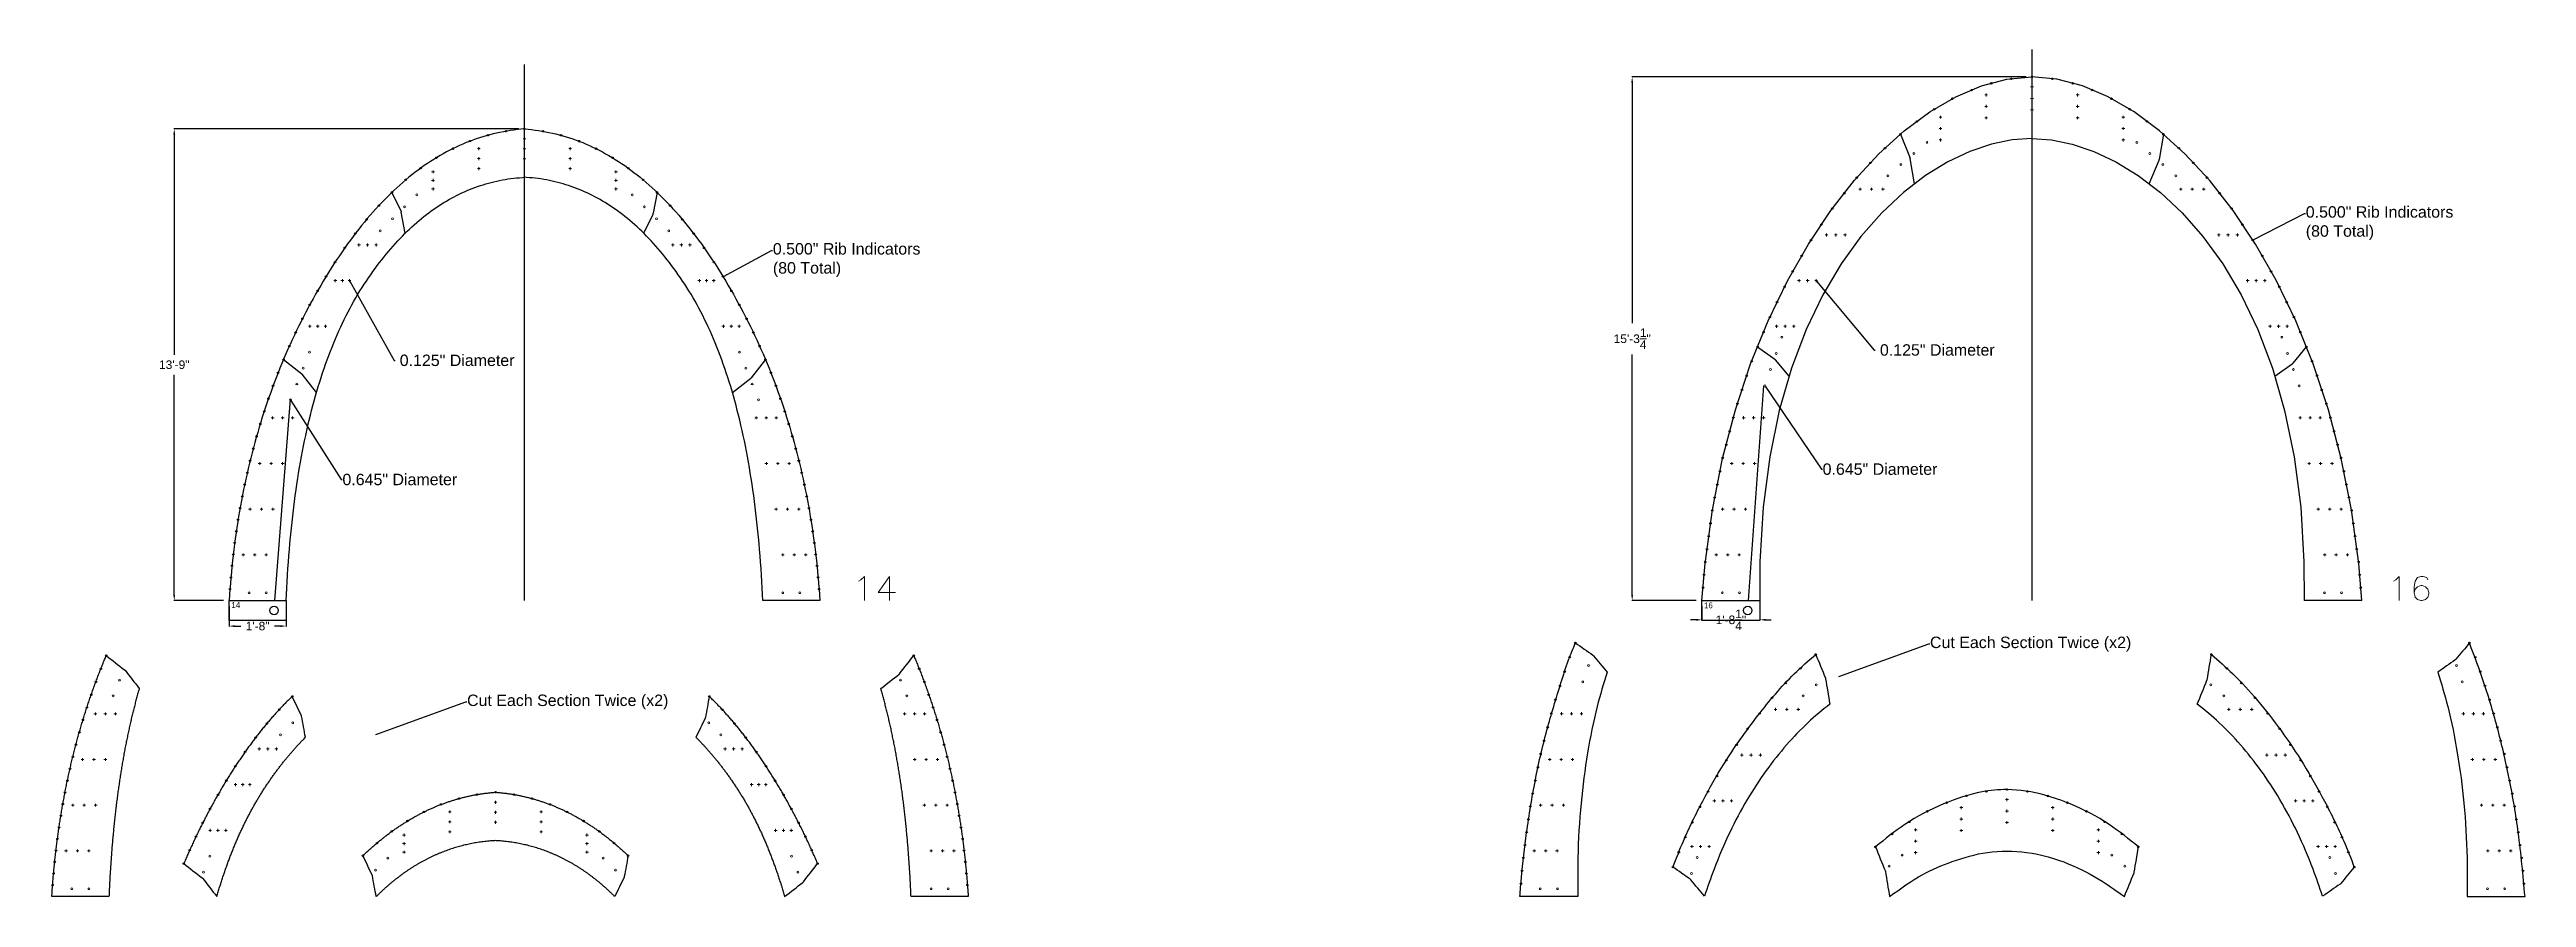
# Model space of a CAD drawing. Header units: inches. Extents: x -1683 to 11264, y -1696 to 4470.
# Drawn here: x 1446 to 2313, y 91 to 388 of the extents above; entities that cross this region are included whole.
import ezdxf
from ezdxf import colors
from ezdxf.entities.mleader import LeaderData, LeaderLine
from ezdxf.math import Vec2, Vec3

# ---------------------------------------------------------------- set-up
doc = ezdxf.new("R2010")
doc.units = ezdxf.units.IN
doc.header["$MEASUREMENT"] = 0
doc.header["$PDMODE"] = 2
doc.header["$PDSIZE"] = 0.5
doc.layers.add('Anchoring', color=1, linetype='Continuous')
doc.layers.add('Annotation', color=7, linetype='Continuous', lineweight=9)
doc.layers.add('Drilling', color=3, linetype='Continuous', lineweight=13)
doc.styles.get("Standard").update_dxf_attribs({"font": 'Arial.ttf'})
doc.dimstyles.get("Standard").update_dxf_attribs({"dimtxt": 3, "dimasz": 2, "dimexe": 0.18, "dimexo": 2, "dimgap": 2, "dimtad": 0, "dimtih": 1, "dimtoh": 1, "dimzin": 0, "dimdsep": 46, "dimlunit": 4, "dimtxsty": 'Standard', "dimcen": 0.09, "dimadec": 0, "dimazin": 0, "dimtfac": 1, "dimtofl": 0, "dimtmove": 0, "dimatfit": 3, "dimfxl": 1, "dimtolj": 1, "dimtzin": 0, "dimarcsym": 0})

msp = doc.modelspace()

# ---------------------------------------------------------------- texts
at = {"layer": 'Annotation', "char_height": 2, "attachment_point": 1}
for s, insert in [('14', (1509.732, 194.288)), ('16', (2025.33, 194.165))]:
    msp.add_mtext_dynamic_manual_height_columns(s, width=4, gutter_width=1, heights=[0], dxfattribs=dict(at, insert=insert))

# ---------------------------------------------------------------- blocks, each defined once
blk = doc.blocks.new('*U140')
at = {"layer": 'Drilling'}
blk.add_point((0, 0), dxfattribs=at)
blk = doc.blocks.new('*U141')
at = {"layer": 'Drilling', "color": 0, "linetype": 'ByBlock', "lineweight": -2, "transparency": 16777216}
for p in [(0, 0), (4, 0), (8, 0)]:
    blk.add_blockref('*U140', p, dxfattribs=at)
blk = doc.blocks.new('*U142')
at = {"layer": 'Drilling'}
blk.add_point((0, 0), dxfattribs=at)
blk = doc.blocks.new('*U143')
at = {"layer": 'Drilling', "color": 0, "linetype": 'ByBlock', "lineweight": -2, "transparency": 16777216}
for p in [(0, 0), (4, 0), (8, 0)]:
    blk.add_blockref('*U142', p, dxfattribs=at)
blk = doc.blocks.new('*U144')
at = {"layer": 'Drilling'}
blk.add_point((0, 0), dxfattribs=at)
blk = doc.blocks.new('*U145')
at = {"layer": 'Drilling', "color": 0, "linetype": 'ByBlock', "lineweight": -2, "transparency": 16777216}
for p in [(0, 0), (4, 0), (8, 0)]:
    blk.add_blockref('*U144', p, dxfattribs=at)
blk = doc.blocks.new('*U146')
at = {"layer": 'Drilling'}
blk.add_point((0, 0), dxfattribs=at)
blk = doc.blocks.new('*U147')
at = {"layer": 'Drilling', "color": 0, "linetype": 'ByBlock', "lineweight": -2, "transparency": 16777216}
for p in [(0, 0), (3.5, 0), (7, 0)]:
    blk.add_blockref('*U146', p, dxfattribs=at)
blk = doc.blocks.new('*U148')
at = {"layer": 'Drilling'}
blk.add_point((0, 0), dxfattribs=at)
blk = doc.blocks.new('*U149')
at = {"layer": 'Drilling', "color": 0, "linetype": 'ByBlock', "lineweight": -2, "transparency": 16777216}
for p in [(0, 0), (2.75, 0), (5.5, 0)]:
    blk.add_blockref('*U148', p, dxfattribs=at)
blk = doc.blocks.new('*U150')
at = {"layer": 'Drilling'}
blk.add_point((0, 0), dxfattribs=at)
blk = doc.blocks.new('*U151')
at = {"layer": 'Drilling', "color": 0, "linetype": 'ByBlock', "lineweight": -2, "transparency": 16777216}
for p in [(0, 0), (2.5, 0), (5, 0)]:
    blk.add_blockref('*U150', p, dxfattribs=at)
blk = doc.blocks.new('*U152')
at = {"layer": 'Drilling'}
blk.add_point((0, 0), dxfattribs=at)
blk = doc.blocks.new('*U153')
at = {"layer": 'Drilling', "color": 0, "linetype": 'ByBlock', "lineweight": -2, "transparency": 16777216}
for p in [(0, 0), (3, 0), (6, 0)]:
    blk.add_blockref('*U152', p, dxfattribs=at)
blk = doc.blocks.new('*U154')
at = {"layer": 'Drilling'}
blk.add_point((0, 0), dxfattribs=at)
blk = doc.blocks.new('*U155')
at = {"layer": 'Drilling', "color": 0, "linetype": 'ByBlock', "lineweight": -2, "transparency": 16777216}
for p in [(0, 0), (3.5, 0), (7, 0)]:
    blk.add_blockref('*U154', p, dxfattribs=at)
blk = doc.blocks.new('*U156')
at = {"layer": 'Drilling'}
blk.add_point((0, 0), dxfattribs=at)
blk = doc.blocks.new('*U157')
at = {"layer": 'Drilling', "color": 0, "linetype": 'ByBlock', "lineweight": -2, "transparency": 16777216}
for p in [(0, 0), (3, 0), (6, 0)]:
    blk.add_blockref('*U156', p, dxfattribs=at)
blk = doc.blocks.new('*U160')
at = {"layer": 'Drilling'}
blk.add_point((0, 0), dxfattribs=at)
blk = doc.blocks.new('*U161')
at = {"layer": 'Drilling', "color": 0, "linetype": 'ByBlock', "lineweight": -2, "transparency": 16777216}
for p in [(0, 0), (4, 0), (8, 0)]:
    blk.add_blockref('*U160', p, dxfattribs=at)
blk = doc.blocks.new('*U162')
at = {"layer": 'Drilling'}
blk.add_point((0, 0), dxfattribs=at)
blk = doc.blocks.new('*U163')
at = {"layer": 'Drilling', "color": 0, "linetype": 'ByBlock', "lineweight": -2, "transparency": 16777216}
for p in [(0, 0), (4, 0), (8, 0)]:
    blk.add_blockref('*U162', p, dxfattribs=at)
blk = doc.blocks.new('*U164')
at = {"layer": 'Drilling'}
blk.add_point((0, 0), dxfattribs=at)
blk = doc.blocks.new('*U165')
at = {"layer": 'Drilling', "color": 0, "linetype": 'ByBlock', "lineweight": -2, "transparency": 16777216}
for p in [(0, 0), (4, 0), (8, 0)]:
    blk.add_blockref('*U164', p, dxfattribs=at)
blk = doc.blocks.new('*U166')
at = {"layer": 'Drilling'}
blk.add_point((0, 0), dxfattribs=at)
blk = doc.blocks.new('*U167')
at = {"layer": 'Drilling', "color": 0, "linetype": 'ByBlock', "lineweight": -2, "transparency": 16777216}
for p in [(0, 0), (3.5, 0), (7, 0)]:
    blk.add_blockref('*U166', p, dxfattribs=at)
blk = doc.blocks.new('*U168')
at = {"layer": 'Drilling'}
blk.add_point((0, 0), dxfattribs=at)
blk = doc.blocks.new('*U169')
at = {"layer": 'Drilling', "color": 0, "linetype": 'ByBlock', "lineweight": -2, "transparency": 16777216}
for p in [(0, 0), (2.75, 0), (5.5, 0)]:
    blk.add_blockref('*U168', p, dxfattribs=at)
blk = doc.blocks.new('*U170')
at = {"layer": 'Drilling'}
blk.add_point((0, 0), dxfattribs=at)
blk = doc.blocks.new('*U171')
at = {"layer": 'Drilling', "color": 0, "linetype": 'ByBlock', "lineweight": -2, "transparency": 16777216}
for p in [(0, 0), (2.5, 0), (5, 0)]:
    blk.add_blockref('*U170', p, dxfattribs=at)
blk = doc.blocks.new('*U172')
at = {"layer": 'Drilling'}
blk.add_point((0, 0), dxfattribs=at)
blk = doc.blocks.new('*U173')
at = {"layer": 'Drilling', "color": 0, "linetype": 'ByBlock', "lineweight": -2, "transparency": 16777216}
for p in [(0, 0), (3, 0), (6, 0)]:
    blk.add_blockref('*U172', p, dxfattribs=at)
blk = doc.blocks.new('*U174')
at = {"layer": 'Drilling'}
blk.add_point((0, 0), dxfattribs=at)
blk = doc.blocks.new('*U175')
at = {"layer": 'Drilling', "color": 0, "linetype": 'ByBlock', "lineweight": -2, "transparency": 16777216}
for p in [(0, 0), (3.5, 0), (7, 0)]:
    blk.add_blockref('*U174', p, dxfattribs=at)
blk = doc.blocks.new('*U176')
at = {"layer": 'Drilling'}
blk.add_point((0, 0), dxfattribs=at)
blk = doc.blocks.new('*U177')
at = {"layer": 'Drilling', "color": 0, "linetype": 'ByBlock', "lineweight": -2, "transparency": 16777216}
for p in [(0, 0), (3, 0), (6, 0)]:
    blk.add_blockref('*U176', p, dxfattribs=at)
blk = doc.blocks.new('*U178')
at = {"layer": 'Drilling'}
blk.add_point((0, 0), dxfattribs=at)
blk = doc.blocks.new('*U179')
at = {"layer": 'Drilling', "color": 0, "linetype": 'ByBlock', "lineweight": -2, "transparency": 16777216}
for p in [(0, 0), (3.5, 0), (7, 0)]:
    blk.add_blockref('*U178', p, dxfattribs=at)
blk = doc.blocks.new('*U222')
at = {"layer": 'Drilling'}
blk.add_point((0, 0), dxfattribs=at)
blk = doc.blocks.new('*U223')
at = {"layer": 'Drilling', "color": 0, "linetype": 'ByBlock', "lineweight": -2, "transparency": 16777216}
for p in [(0, 0), (4, 0), (8, 0)]:
    blk.add_blockref('*U222', p, dxfattribs=at)
blk = doc.blocks.new('*U224')
at = {"layer": 'Drilling'}
blk.add_point((0, 0), dxfattribs=at)
blk = doc.blocks.new('*U225')
at = {"layer": 'Drilling', "color": 0, "linetype": 'ByBlock', "lineweight": -2, "transparency": 16777216}
for p in [(0, 0), (4, 0), (8, 0)]:
    blk.add_blockref('*U224', p, dxfattribs=at)
blk = doc.blocks.new('*U226')
at = {"layer": 'Drilling'}
blk.add_point((0, 0), dxfattribs=at)
blk = doc.blocks.new('*U227')
at = {"layer": 'Drilling', "color": 0, "linetype": 'ByBlock', "lineweight": -2, "transparency": 16777216}
for p in [(0, 0), (4, 0), (8, 0)]:
    blk.add_blockref('*U226', p, dxfattribs=at)
blk = doc.blocks.new('*U228')
at = {"layer": 'Drilling'}
blk.add_point((0, 0), dxfattribs=at)
blk = doc.blocks.new('*U229')
at = {"layer": 'Drilling', "color": 0, "linetype": 'ByBlock', "lineweight": -2, "transparency": 16777216}
for p in [(0, 0), (3.5, 0), (7, 0)]:
    blk.add_blockref('*U228', p, dxfattribs=at)
blk = doc.blocks.new('*U230')
at = {"layer": 'Drilling'}
blk.add_point((0, 0), dxfattribs=at)
blk = doc.blocks.new('*U231')
at = {"layer": 'Drilling', "color": 0, "linetype": 'ByBlock', "lineweight": -2, "transparency": 16777216}
for p in [(0, 0), (2.75, 0), (5.5, 0)]:
    blk.add_blockref('*U230', p, dxfattribs=at)
blk = doc.blocks.new('*U232')
at = {"layer": 'Drilling'}
blk.add_point((0, 0), dxfattribs=at)
blk = doc.blocks.new('*U233')
at = {"layer": 'Drilling', "color": 0, "linetype": 'ByBlock', "lineweight": -2, "transparency": 16777216}
for p in [(0, 0), (2.5, 0), (5, 0)]:
    blk.add_blockref('*U232', p, dxfattribs=at)
blk = doc.blocks.new('*U234')
at = {"layer": 'Drilling'}
blk.add_point((0, 0), dxfattribs=at)
blk = doc.blocks.new('*U235')
at = {"layer": 'Drilling', "color": 0, "linetype": 'ByBlock', "lineweight": -2, "transparency": 16777216}
for p in [(0, 0), (3, 0), (6, 0)]:
    blk.add_blockref('*U234', p, dxfattribs=at)
blk = doc.blocks.new('*U236')
at = {"layer": 'Drilling'}
blk.add_point((0, 0), dxfattribs=at)
blk = doc.blocks.new('*U237')
at = {"layer": 'Drilling', "color": 0, "linetype": 'ByBlock', "lineweight": -2, "transparency": 16777216}
for p in [(0, 0), (3.5, 0), (7, 0)]:
    blk.add_blockref('*U236', p, dxfattribs=at)
blk = doc.blocks.new('*U238')
at = {"layer": 'Drilling'}
blk.add_point((0, 0), dxfattribs=at)
blk = doc.blocks.new('*U239')
at = {"layer": 'Drilling', "color": 0, "linetype": 'ByBlock', "lineweight": -2, "transparency": 16777216}
for p in [(0, 0), (3, 0), (6, 0)]:
    blk.add_blockref('*U238', p, dxfattribs=at)
blk = doc.blocks.new('*U240')
at = {"layer": 'Drilling'}
blk.add_point((0, 0), dxfattribs=at)
blk = doc.blocks.new('*U241')
at = {"layer": 'Drilling', "color": 0, "linetype": 'ByBlock', "lineweight": -2, "transparency": 16777216}
for p in [(0, 0), (3.5, 0), (7, 0)]:
    blk.add_blockref('*U240', p, dxfattribs=at)
blk = doc.blocks.new('*U242')
at = {"layer": 'Drilling'}
blk.add_point((0, 0), dxfattribs=at)
blk = doc.blocks.new('*U243')
at = {"layer": 'Drilling', "color": 0, "linetype": 'ByBlock', "lineweight": -2, "transparency": 16777216}
for p in [(0, 0), (3, 0), (6, 0)]:
    blk.add_blockref('*U242', p, dxfattribs=at)
blk = doc.blocks.new('*U244')
at = {"layer": 'Drilling'}
blk.add_point((0, 0), dxfattribs=at)
blk = doc.blocks.new('*U245')
at = {"layer": 'Drilling', "color": 0, "linetype": 'ByBlock', "lineweight": -2, "transparency": 16777216}
for p in [(0, 0), (3.5, 0), (7, 0)]:
    blk.add_blockref('*U244', p, dxfattribs=at)
blk = doc.blocks.new('*U246')
at = {"layer": 'Drilling'}
blk.add_point((0, 0), dxfattribs=at)
blk = doc.blocks.new('*U247')
at = {"layer": 'Drilling', "color": 0, "linetype": 'ByBlock', "lineweight": -2, "transparency": 16777216}
for p in [(0, 0), (2.75, 0), (5.5, 0)]:
    blk.add_blockref('*U246', p, dxfattribs=at)
blk = doc.blocks.new('*U248')
at = {"layer": 'Drilling'}
blk.add_point((0, 0), dxfattribs=at)
blk = doc.blocks.new('*U249')
at = {"layer": 'Drilling', "color": 0, "linetype": 'ByBlock', "lineweight": -2, "transparency": 16777216}
for p in [(0, 0), (2.5, 0), (5, 0)]:
    blk.add_blockref('*U248', p, dxfattribs=at)
blk = doc.blocks.new('*U250')
at = {"layer": 'Drilling'}
blk.add_point((0, 0), dxfattribs=at)
blk = doc.blocks.new('*U251')
at = {"layer": 'Drilling', "color": 0, "linetype": 'ByBlock', "lineweight": -2, "transparency": 16777216}
for p in [(0, 0), (3, 0), (6, 0)]:
    blk.add_blockref('*U250', p, dxfattribs=at)
blk = doc.blocks.new('*U252')
at = {"layer": 'Drilling'}
blk.add_point((0, 0), dxfattribs=at)
blk = doc.blocks.new('*U253')
at = {"layer": 'Drilling', "color": 0, "linetype": 'ByBlock', "lineweight": -2, "transparency": 16777216}
for p in [(0, 0), (4, 0), (8, 0)]:
    blk.add_blockref('*U252', p, dxfattribs=at)
blk = doc.blocks.new('*U254')
at = {"layer": 'Drilling'}
blk.add_point((0, 0), dxfattribs=at)
blk = doc.blocks.new('*U255')
at = {"layer": 'Drilling', "color": 0, "linetype": 'ByBlock', "lineweight": -2, "transparency": 16777216}
for p in [(0, 0), (4, 0), (8, 0)]:
    blk.add_blockref('*U254', p, dxfattribs=at)
blk = doc.blocks.new('*U256')
at = {"layer": 'Drilling'}
blk.add_point((0, 0), dxfattribs=at)
blk = doc.blocks.new('*U257')
at = {"layer": 'Drilling', "color": 0, "linetype": 'ByBlock', "lineweight": -2, "transparency": 16777216}
for p in [(0, 0), (4, 0), (8, 0)]:
    blk.add_blockref('*U256', p, dxfattribs=at)
blk = doc.blocks.new('*U258')
at = {"layer": 'Drilling'}
blk.add_point((0, 0), dxfattribs=at)
blk = doc.blocks.new('*U259')
at = {"layer": 'Drilling', "color": 0, "linetype": 'ByBlock', "lineweight": -2, "transparency": 16777216}
for p in [(0, 0), (3.5, 0), (7, 0)]:
    blk.add_blockref('*U258', p, dxfattribs=at)
blk = doc.blocks.new('*D302')
at = {"layer": 'Annotation', "color": 0, "lineweight": -2, "transparency": 16777216}
for p, q in [((1508.93, 192.84), (1508.93, 185.72)), ((1528.93, 192.84), (1528.93, 185.72)), ((1510.93, 185.9), (1513.08, 185.9)), ((1526.93, 185.9), (1524.78, 185.9))]:
    blk.add_line(p, q, dxfattribs=at)
at = {"layer": 'Annotation', "color": 0, "transparency": 16777216}
for points in [[(1510.93, 186.23), (1510.93, 185.57), (1508.93, 185.9)], [(1526.93, 186.23), (1526.93, 185.57), (1528.93, 185.9)]]:
    blk.add_solid(points, dxfattribs=at)
at = {"layer": 'Annotation', "color": 0, "transparency": 16777216, "insert": (1518.93, 185.9), "char_height": 3, "attachment_point": 5}
blk.add_mtext('\\A1;1\'-8"', dxfattribs=at)
blk = doc.blocks.new('*D303')
at = {"layer": 'Annotation', "color": 0, "lineweight": -2, "transparency": 16777216}
for p, q in [((1610.36, 359.94), (1489.56, 359.94)), ((1489.74, 357.94), (1489.74, 280.91)), ((1489.74, 196.84), (1489.74, 273.87)), ((1506.93, 194.84), (1489.56, 194.84))]:
    blk.add_line(p, q, dxfattribs=at)
at = {"layer": 'Annotation', "color": 0, "transparency": 16777216}
for points in [[(1489.4, 357.94), (1490.07, 357.94), (1489.74, 359.94)], [(1489.4, 196.84), (1490.07, 196.84), (1489.74, 194.84)]]:
    blk.add_solid(points, dxfattribs=at)
at = {"layer": 'Annotation', "color": 0, "transparency": 16777216, "insert": (1489.74, 277.39), "char_height": 3, "attachment_point": 5}
blk.add_mtext('\\A1;13\'-9"', dxfattribs=at)
blk = doc.blocks.new('*U180')
at = {"layer": 'Drilling'}
blk.add_point((0, 0), dxfattribs=at)
blk = doc.blocks.new('*U181')
at = {"layer": 'Drilling', "color": 0, "linetype": 'ByBlock', "lineweight": -2, "transparency": 16777216}
for p in [(0, 0), (4, 0), (8, 0)]:
    blk.add_blockref('*U180', p, dxfattribs=at)
blk = doc.blocks.new('*U182')
at = {"layer": 'Drilling'}
blk.add_point((0, 0), dxfattribs=at)
blk = doc.blocks.new('*U183')
at = {"layer": 'Drilling', "color": 0, "linetype": 'ByBlock', "lineweight": -2, "transparency": 16777216}
for p in [(0, 0), (4, 0), (8, 0)]:
    blk.add_blockref('*U182', p, dxfattribs=at)
blk = doc.blocks.new('*U184')
at = {"layer": 'Drilling'}
blk.add_point((0, 0), dxfattribs=at)
blk = doc.blocks.new('*U185')
at = {"layer": 'Drilling', "color": 0, "linetype": 'ByBlock', "lineweight": -2, "transparency": 16777216}
for p in [(0, 0), (4, 0), (8, 0)]:
    blk.add_blockref('*U184', p, dxfattribs=at)
blk = doc.blocks.new('*U186')
at = {"layer": 'Drilling'}
blk.add_point((0, 0), dxfattribs=at)
blk = doc.blocks.new('*U187')
at = {"layer": 'Drilling', "color": 0, "linetype": 'ByBlock', "lineweight": -2, "transparency": 16777216}
for p in [(0, 0), (3.5, 0), (7, 0)]:
    blk.add_blockref('*U186', p, dxfattribs=at)
blk = doc.blocks.new('*U188')
at = {"layer": 'Drilling'}
blk.add_point((0, 0), dxfattribs=at)
blk = doc.blocks.new('*U189')
at = {"layer": 'Drilling', "color": 0, "linetype": 'ByBlock', "lineweight": -2, "transparency": 16777216}
for p in [(0, 0), (3, 0), (6, 0)]:
    blk.add_blockref('*U188', p, dxfattribs=at)
blk = doc.blocks.new('*U190')
at = {"layer": 'Drilling'}
blk.add_point((0, 0), dxfattribs=at)
blk = doc.blocks.new('*U191')
at = {"layer": 'Drilling', "color": 0, "linetype": 'ByBlock', "lineweight": -2, "transparency": 16777216}
for p in [(0, 0), (3, 0), (6, 0)]:
    blk.add_blockref('*U190', p, dxfattribs=at)
blk = doc.blocks.new('*U192')
at = {"layer": 'Drilling'}
blk.add_point((0, 0), dxfattribs=at)
blk = doc.blocks.new('*U193')
at = {"layer": 'Drilling', "color": 0, "linetype": 'ByBlock', "lineweight": -2, "transparency": 16777216}
for p in [(0, 0), (3.25, 0), (6.5, 0)]:
    blk.add_blockref('*U192', p, dxfattribs=at)
blk = doc.blocks.new('*U194')
at = {"layer": 'Drilling'}
blk.add_point((0, 0), dxfattribs=at)
blk = doc.blocks.new('*U195')
at = {"layer": 'Drilling', "color": 0, "linetype": 'ByBlock', "lineweight": -2, "transparency": 16777216}
for p in [(0, 0), (4, 0), (8, 0)]:
    blk.add_blockref('*U194', p, dxfattribs=at)
blk = doc.blocks.new('*U196')
at = {"layer": 'Drilling'}
blk.add_point((0, 0), dxfattribs=at)
blk = doc.blocks.new('*U197')
at = {"layer": 'Drilling', "color": 0, "linetype": 'ByBlock', "lineweight": -2, "transparency": 16777216}
for p in [(0, 0), (4, 0), (8, 0)]:
    blk.add_blockref('*U196', p, dxfattribs=at)
blk = doc.blocks.new('*U198')
at = {"layer": 'Drilling'}
blk.add_point((0, 0), dxfattribs=at)
blk = doc.blocks.new('*U199')
at = {"layer": 'Drilling', "color": 0, "linetype": 'ByBlock', "lineweight": -2, "transparency": 16777216}
for p in [(0, 0), (4, 0), (8, 0)]:
    blk.add_blockref('*U198', p, dxfattribs=at)
blk = doc.blocks.new('*U200')
at = {"layer": 'Drilling'}
blk.add_point((0, 0), dxfattribs=at)
blk = doc.blocks.new('*U201')
at = {"layer": 'Drilling', "color": 0, "linetype": 'ByBlock', "lineweight": -2, "transparency": 16777216}
for p in [(0, 0), (4, 0), (8, 0)]:
    blk.add_blockref('*U200', p, dxfattribs=at)
blk = doc.blocks.new('*U202')
at = {"layer": 'Drilling'}
blk.add_point((0, 0), dxfattribs=at)
blk = doc.blocks.new('*U203')
at = {"layer": 'Drilling', "color": 0, "linetype": 'ByBlock', "lineweight": -2, "transparency": 16777216}
for p in [(0, 0), (4, 0), (8, 0)]:
    blk.add_blockref('*U202', p, dxfattribs=at)
blk = doc.blocks.new('*U204')
at = {"layer": 'Drilling'}
blk.add_point((0, 0), dxfattribs=at)
blk = doc.blocks.new('*U205')
at = {"layer": 'Drilling', "color": 0, "linetype": 'ByBlock', "lineweight": -2, "transparency": 16777216}
for p in [(0, 0), (4, 0), (8, 0)]:
    blk.add_blockref('*U204', p, dxfattribs=at)
blk = doc.blocks.new('*U206')
at = {"layer": 'Drilling'}
blk.add_point((0, 0), dxfattribs=at)
blk = doc.blocks.new('*U207')
at = {"layer": 'Drilling', "color": 0, "linetype": 'ByBlock', "lineweight": -2, "transparency": 16777216}
for p in [(0, 0), (4, 0), (8, 0)]:
    blk.add_blockref('*U206', p, dxfattribs=at)
blk = doc.blocks.new('*U208')
at = {"layer": 'Drilling'}
blk.add_point((0, 0), dxfattribs=at)
blk = doc.blocks.new('*U209')
at = {"layer": 'Drilling', "color": 0, "linetype": 'ByBlock', "lineweight": -2, "transparency": 16777216}
for p in [(0, 0), (3.5, 0), (7, 0)]:
    blk.add_blockref('*U208', p, dxfattribs=at)
blk = doc.blocks.new('*U210')
at = {"layer": 'Drilling'}
blk.add_point((0, 0), dxfattribs=at)
blk = doc.blocks.new('*U211')
at = {"layer": 'Drilling', "color": 0, "linetype": 'ByBlock', "lineweight": -2, "transparency": 16777216}
for p in [(0, 0), (3, 0), (6, 0)]:
    blk.add_blockref('*U210', p, dxfattribs=at)
blk = doc.blocks.new('*U212')
at = {"layer": 'Drilling'}
blk.add_point((0, 0), dxfattribs=at)
blk = doc.blocks.new('*U213')
at = {"layer": 'Drilling', "color": 0, "linetype": 'ByBlock', "lineweight": -2, "transparency": 16777216}
for p in [(0, 0), (3, 0), (6, 0)]:
    blk.add_blockref('*U212', p, dxfattribs=at)
blk = doc.blocks.new('*U214')
at = {"layer": 'Drilling'}
blk.add_point((0, 0), dxfattribs=at)
blk = doc.blocks.new('*U215')
at = {"layer": 'Drilling', "color": 0, "linetype": 'ByBlock', "lineweight": -2, "transparency": 16777216}
for p in [(0, 0), (3.25, 0), (6.5, 0)]:
    blk.add_blockref('*U214', p, dxfattribs=at)
blk = doc.blocks.new('*U216')
at = {"layer": 'Drilling'}
blk.add_point((0, 0), dxfattribs=at)
blk = doc.blocks.new('*U217')
at = {"layer": 'Drilling', "color": 0, "linetype": 'ByBlock', "lineweight": -2, "transparency": 16777216}
for p in [(0, 0), (4, 0), (8, 0)]:
    blk.add_blockref('*U216', p, dxfattribs=at)
blk = doc.blocks.new('*U218')
at = {"layer": 'Drilling'}
blk.add_point((0, 0), dxfattribs=at)
blk = doc.blocks.new('*U219')
at = {"layer": 'Drilling', "color": 0, "linetype": 'ByBlock', "lineweight": -2, "transparency": 16777216}
for p in [(0, 0), (4, 0), (8, 0)]:
    blk.add_blockref('*U218', p, dxfattribs=at)
blk = doc.blocks.new('*U220')
at = {"layer": 'Drilling'}
blk.add_point((0, 0), dxfattribs=at)
blk = doc.blocks.new('*U221')
at = {"layer": 'Drilling', "color": 0, "linetype": 'ByBlock', "lineweight": -2, "transparency": 16777216}
for p in [(0, 0), (4, 0), (8, 0)]:
    blk.add_blockref('*U220', p, dxfattribs=at)
blk = doc.blocks.new('*U260')
at = {"layer": 'Drilling'}
blk.add_point((0, 0), dxfattribs=at)
blk = doc.blocks.new('*U261')
at = {"layer": 'Drilling', "color": 0, "linetype": 'ByBlock', "lineweight": -2, "transparency": 16777216}
for p in [(0, 0), (4, 0), (8, 0)]:
    blk.add_blockref('*U260', p, dxfattribs=at)
blk = doc.blocks.new('*U262')
at = {"layer": 'Drilling'}
blk.add_point((0, 0), dxfattribs=at)
blk = doc.blocks.new('*U263')
at = {"layer": 'Drilling', "color": 0, "linetype": 'ByBlock', "lineweight": -2, "transparency": 16777216}
for p in [(0, 0), (4, 0), (8, 0)]:
    blk.add_blockref('*U262', p, dxfattribs=at)
blk = doc.blocks.new('*U264')
at = {"layer": 'Drilling'}
blk.add_point((0, 0), dxfattribs=at)
blk = doc.blocks.new('*U265')
at = {"layer": 'Drilling', "color": 0, "linetype": 'ByBlock', "lineweight": -2, "transparency": 16777216}
for p in [(0, 0), (4, 0), (8, 0)]:
    blk.add_blockref('*U264', p, dxfattribs=at)
blk = doc.blocks.new('*U266')
at = {"layer": 'Drilling'}
blk.add_point((0, 0), dxfattribs=at)
blk = doc.blocks.new('*U267')
at = {"layer": 'Drilling', "color": 0, "linetype": 'ByBlock', "lineweight": -2, "transparency": 16777216}
for p in [(0, 0), (3.5, 0), (7, 0)]:
    blk.add_blockref('*U266', p, dxfattribs=at)
blk = doc.blocks.new('*U268')
at = {"layer": 'Drilling'}
blk.add_point((0, 0), dxfattribs=at)
blk = doc.blocks.new('*U269')
at = {"layer": 'Drilling', "color": 0, "linetype": 'ByBlock', "lineweight": -2, "transparency": 16777216}
for p in [(0, 0), (3, 0), (6, 0)]:
    blk.add_blockref('*U268', p, dxfattribs=at)
blk = doc.blocks.new('*U270')
at = {"layer": 'Drilling'}
blk.add_point((0, 0), dxfattribs=at)
blk = doc.blocks.new('*U271')
at = {"layer": 'Drilling', "color": 0, "linetype": 'ByBlock', "lineweight": -2, "transparency": 16777216}
for p in [(0, 0), (3, 0), (6, 0)]:
    blk.add_blockref('*U270', p, dxfattribs=at)
blk = doc.blocks.new('*U272')
at = {"layer": 'Drilling'}
blk.add_point((0, 0), dxfattribs=at)
blk = doc.blocks.new('*U273')
at = {"layer": 'Drilling', "color": 0, "linetype": 'ByBlock', "lineweight": -2, "transparency": 16777216}
for p in [(0, 0), (3.25, 0), (6.5, 0)]:
    blk.add_blockref('*U272', p, dxfattribs=at)
blk = doc.blocks.new('*U274')
at = {"layer": 'Drilling'}
blk.add_point((0, 0), dxfattribs=at)
blk = doc.blocks.new('*U275')
at = {"layer": 'Drilling', "color": 0, "linetype": 'ByBlock', "lineweight": -2, "transparency": 16777216}
for p in [(0, 0), (4, 0), (8, 0)]:
    blk.add_blockref('*U274', p, dxfattribs=at)
blk = doc.blocks.new('*U276')
at = {"layer": 'Drilling'}
blk.add_point((0, 0), dxfattribs=at)
blk = doc.blocks.new('*U277')
at = {"layer": 'Drilling', "color": 0, "linetype": 'ByBlock', "lineweight": -2, "transparency": 16777216}
for p in [(0, 0), (4, 0), (8, 0)]:
    blk.add_blockref('*U276', p, dxfattribs=at)
blk = doc.blocks.new('*U278')
at = {"layer": 'Drilling'}
blk.add_point((0, 0), dxfattribs=at)
blk = doc.blocks.new('*U279')
at = {"layer": 'Drilling', "color": 0, "linetype": 'ByBlock', "lineweight": -2, "transparency": 16777216}
for p in [(0, 0), (4, 0), (8, 0)]:
    blk.add_blockref('*U278', p, dxfattribs=at)
blk = doc.blocks.new('*U280')
at = {"layer": 'Drilling'}
blk.add_point((0, 0), dxfattribs=at)
blk = doc.blocks.new('*U281')
at = {"layer": 'Drilling', "color": 0, "linetype": 'ByBlock', "lineweight": -2, "transparency": 16777216}
for p in [(0, 0), (4, 0), (8, 0)]:
    blk.add_blockref('*U280', p, dxfattribs=at)
blk = doc.blocks.new('*U282')
at = {"layer": 'Drilling'}
blk.add_point((0, 0), dxfattribs=at)
blk = doc.blocks.new('*U283')
at = {"layer": 'Drilling', "color": 0, "linetype": 'ByBlock', "lineweight": -2, "transparency": 16777216}
for p in [(0, 0), (4, 0), (8, 0)]:
    blk.add_blockref('*U282', p, dxfattribs=at)
blk = doc.blocks.new('*U284')
at = {"layer": 'Drilling'}
blk.add_point((0, 0), dxfattribs=at)
blk = doc.blocks.new('*U285')
at = {"layer": 'Drilling', "color": 0, "linetype": 'ByBlock', "lineweight": -2, "transparency": 16777216}
for p in [(0, 0), (4, 0), (8, 0)]:
    blk.add_blockref('*U284', p, dxfattribs=at)
blk = doc.blocks.new('*U286')
at = {"layer": 'Drilling'}
blk.add_point((0, 0), dxfattribs=at)
blk = doc.blocks.new('*U287')
at = {"layer": 'Drilling', "color": 0, "linetype": 'ByBlock', "lineweight": -2, "transparency": 16777216}
for p in [(0, 0), (3, 0), (6, 0)]:
    blk.add_blockref('*U286', p, dxfattribs=at)
blk = doc.blocks.new('*U288')
at = {"layer": 'Drilling'}
blk.add_point((0, 0), dxfattribs=at)
blk = doc.blocks.new('*U289')
at = {"layer": 'Drilling', "color": 0, "linetype": 'ByBlock', "lineweight": -2, "transparency": 16777216}
for p in [(0, 0), (3, 0), (6, 0)]:
    blk.add_blockref('*U288', p, dxfattribs=at)
blk = doc.blocks.new('*U290')
at = {"layer": 'Drilling'}
blk.add_point((0, 0), dxfattribs=at)
blk = doc.blocks.new('*U291')
at = {"layer": 'Drilling', "color": 0, "linetype": 'ByBlock', "lineweight": -2, "transparency": 16777216}
for p in [(0, 0), (3.25, 0), (6.5, 0)]:
    blk.add_blockref('*U290', p, dxfattribs=at)
blk = doc.blocks.new('*U292')
at = {"layer": 'Drilling'}
blk.add_point((0, 0), dxfattribs=at)
blk = doc.blocks.new('*U293')
at = {"layer": 'Drilling', "color": 0, "linetype": 'ByBlock', "lineweight": -2, "transparency": 16777216}
for p in [(0, 0), (4, 0), (8, 0)]:
    blk.add_blockref('*U292', p, dxfattribs=at)
blk = doc.blocks.new('*U294')
at = {"layer": 'Drilling'}
blk.add_point((0, 0), dxfattribs=at)
blk = doc.blocks.new('*U295')
at = {"layer": 'Drilling', "color": 0, "linetype": 'ByBlock', "lineweight": -2, "transparency": 16777216}
for p in [(0, 0), (4, 0), (8, 0)]:
    blk.add_blockref('*U294', p, dxfattribs=at)
blk = doc.blocks.new('*U296')
at = {"layer": 'Drilling'}
blk.add_point((0, 0), dxfattribs=at)
blk = doc.blocks.new('*U297')
at = {"layer": 'Drilling', "color": 0, "linetype": 'ByBlock', "lineweight": -2, "transparency": 16777216}
for p in [(0, 0), (4, 0), (8, 0)]:
    blk.add_blockref('*U296', p, dxfattribs=at)
blk = doc.blocks.new('*U298')
at = {"layer": 'Drilling'}
blk.add_point((0, 0), dxfattribs=at)
blk = doc.blocks.new('*U299')
at = {"layer": 'Drilling', "color": 0, "linetype": 'ByBlock', "lineweight": -2, "transparency": 16777216}
for p in [(0, 0), (4, 0), (8, 0)]:
    blk.add_blockref('*U298', p, dxfattribs=at)
blk = doc.blocks.new('*U300')
at = {"layer": 'Drilling'}
blk.add_point((0, 0), dxfattribs=at)
blk = doc.blocks.new('*U301')
at = {"layer": 'Drilling', "color": 0, "linetype": 'ByBlock', "lineweight": -2, "transparency": 16777216}
for p in [(0, 0), (3.5, 0), (7, 0)]:
    blk.add_blockref('*U300', p, dxfattribs=at)
blk = doc.blocks.new('*D304')
at = {"layer": 'Annotation', "color": 0, "lineweight": -2, "transparency": 16777216}
for p, q in [((2138.16, 378.14), (2000.02, 378.14)), ((2000.2, 376.14), (2000.2, 291.98)), ((2000.2, 196.84), (2000.2, 281)), ((2022.64, 194.84), (2000.02, 194.84))]:
    blk.add_line(p, q, dxfattribs=at)
at = {"layer": 'Annotation', "color": 0, "transparency": 16777216}
for points in [[(1999.86, 376.14), (2000.53, 376.14), (2000.2, 378.14)], [(1999.86, 196.84), (2000.53, 196.84), (2000.2, 194.84)]]:
    blk.add_solid(points, dxfattribs=at)
at = {"layer": 'Annotation', "color": 0, "transparency": 16777216, "insert": (2000.2, 286.49), "char_height": 3, "attachment_point": 5}
blk.add_mtext('\\A1;15\'-3{\\H1.000000x;\\S1/4;}"', dxfattribs=at)
blk = doc.blocks.new('*D305')
at = {"layer": 'Annotation', "color": 0, "lineweight": -2, "transparency": 16777216}
for p, q in [((2024.64, 192.84), (2024.64, 187.92)), ((2044.89, 192.84), (2044.89, 187.92)), ((2022.64, 188.1), (2020.64, 188.1)), ((2046.89, 188.1), (2048.89, 188.1))]:
    blk.add_line(p, q, dxfattribs=at)
at = {"layer": 'Annotation', "color": 0, "transparency": 16777216}
for points in [[(2022.64, 188.44), (2022.64, 187.77), (2024.64, 188.1)], [(2046.89, 188.44), (2046.89, 187.77), (2044.89, 188.1)]]:
    blk.add_solid(points, dxfattribs=at)
at = {"layer": 'Annotation', "color": 0, "transparency": 16777216, "insert": (2034.76, 188.1), "char_height": 3, "attachment_point": 5}
blk.add_mtext('\\A1;1\'-8{\\H1.000000x;\\S1/4;}"', dxfattribs=at)

# ---------------------------------------------------------------- dimensions: what is measured, and where the dimension line sits
at = {"layer": 'Annotation'}
for base, p1, p2, picture, middle in [((2000.196, 378.138), (2024.639, 194.838), (2140.158, 378.138), '*D304', (2000.196, 286.488)), ((1489.736, 359.94), (1508.925, 194.838), (1612.358, 359.94), '*D303', (1489.736, 277.389))]:
    dim = msp.add_linear_dim(base=base, p1=p1, p2=p2, angle=90, dimstyle='Standard', dxfattribs=at)
    dim.commit()
    dim.dimension.update_dxf_attribs({"geometry": picture, "text_midpoint": middle})
for base, p1, p2, picture, middle in [((1528.935, 185.901), (1508.925, 194.838), (1528.935, 194.838), '*D302', (1518.93, 185.901)), ((2044.888, 188.102), (2024.639, 194.838), (2044.888, 194.838), '*D305', (2034.764, 188.102))]:
    dim = msp.add_linear_dim(base=base, p1=p1, p2=p2, dimstyle='Standard', dxfattribs=at)
    dim.commit()
    dim.dimension.update_dxf_attribs({"geometry": picture, "text_midpoint": middle})

# ---------------------------------------------------------------- linework, layer by layer
for p, q in [((1612.358, 194.838), (1612.358, 382.443)), ((2140.158, 387.727), (2140.158, 194.838)), ((2094.117, 358.086), (2097.51, 349.763)), ((2186.198, 358.086), (2184.718, 349.221)), ((2099.05, 340.686), (2097.57, 349.55)), ((2181.265, 340.686), (2184.658, 349.008)), ((1565.928, 337.735), (1569.156, 331.007)), ((1570.581, 323.413), (1569.238, 330.754)), ((1654.134, 323.413), (1657.363, 330.142)), ((1658.788, 337.735), (1657.445, 330.394)), ((1527.989, 279.207), (1534.38, 274.219)), ((1696.727, 279.207), (1691.739, 272.816)), ((2044.091, 283.641), (2050.2, 279.343)), ((2055.159, 273.41), (2050.395, 279.163)), ((2225.156, 273.41), (2231.266, 277.707)), ((2236.224, 283.641), (2231.461, 277.887)), ((1539.54, 267.655), (1534.553, 274.046)), ((1685.175, 267.655), (1691.566, 272.643)), ((1508.925, 194.838), (1528.935, 194.838)), ((1715.79, 194.838), (1695.781, 194.838)), ((2024.639, 194.838), (2044.888, 194.838)), ((2255.677, 194.838), (2235.427, 194.838))]:
    msp.add_line(p, q)
for points in [[(2024.639, 194.838), (2025.716, 207.825), (2028.268, 226.626), (2031.836, 244.566), (2036.334, 261.596), (2041.674, 277.669), (2047.772, 292.736), (2054.541, 306.747), (2061.895, 319.655), (2069.747, 331.411), (2078.011, 341.965), (2086.601, 351.27), (2095.431, 359.277), (2104.414, 365.937), (2113.465, 371.202), (2122.497, 375.023), (2131.423, 377.351), (2140.158, 378.138), (2140.158, 378.138)], [(2255.677, 194.838), (2254.599, 207.825), (2252.047, 226.626), (2248.479, 244.566), (2243.982, 261.596), (2238.641, 277.669), (2232.543, 292.736), (2225.774, 306.747), (2218.421, 319.655), (2210.569, 331.411), (2202.304, 341.965), (2193.714, 351.27), (2184.884, 359.277), (2175.901, 365.937), (2166.851, 371.202), (2157.819, 375.023), (2148.893, 377.351), (2140.158, 378.138), (2140.158, 378.138)], [(1612.358, 359.94), (1611.118, 359.836), (1609.882, 359.709), (1608.652, 359.561), (1607.426, 359.39), (1606.206, 359.196), (1604.99, 358.981), (1603.779, 358.743), (1602.573, 358.482), (1601.372, 358.199), (1600.176, 357.894), (1598.984, 357.566), (1597.798, 357.217), (1596.616, 356.844), (1595.44, 356.45), (1594.268, 356.033), (1593.101, 355.593), (1591.939, 355.132), (1590.782, 354.648), (1589.63, 354.141), (1588.482, 353.612), (1587.34, 353.061), (1586.202, 352.488), (1585.07, 351.892), (1583.942, 351.274), (1582.819, 350.633), (1581.701, 349.97), (1580.588, 349.285), (1579.48, 348.577), (1578.376, 347.847), (1577.278, 347.095), (1576.184, 346.32), (1575.095, 345.523), (1574.012, 344.703), (1572.933, 343.861), (1571.859, 342.997), (1570.789, 342.111), (1569.725, 341.202), (1568.666, 340.271), (1567.611, 339.317), (1566.562, 338.341), (1565.517, 337.343), (1564.477, 336.322), (1563.442, 335.279), (1562.412, 334.213), (1561.387, 333.126), (1560.366, 332.015), (1559.351, 330.883), (1558.34, 329.728), (1557.335, 328.551), (1556.334, 327.351), (1555.338, 326.129), (1554.347, 324.885), (1553.361, 323.618), (1552.38, 322.329), (1551.403, 321.018), (1550.432, 319.684), (1549.465, 318.328), (1548.504, 316.949), (1547.547, 315.549), (1546.595, 314.125), (1545.648, 312.68), (1544.706, 311.212), (1543.769, 309.722), (1542.836, 308.209), (1541.913, 306.681), (1541.001, 305.146), (1540.103, 303.603), (1539.217, 302.052), (1538.343, 300.493), (1537.482, 298.927), (1536.633, 297.353), (1535.797, 295.771), (1534.973, 294.181), (1534.162, 292.584), (1533.363, 290.979), (1532.577, 289.366), (1531.804, 287.745), (1531.042, 286.117), (1530.294, 284.481), (1529.558, 282.837), (1528.834, 281.186), (1528.123, 279.527), (1527.424, 277.86), (1526.738, 276.185), (1526.064, 274.502), (1525.403, 272.812), (1524.755, 271.114), (1524.119, 269.409), (1523.495, 267.695), (1522.884, 265.974), (1522.285, 264.245), (1521.699, 262.509), (1521.126, 260.764), (1520.564, 259.012), (1520.016, 257.252), (1519.48, 255.485), (1518.956, 253.71), (1518.445, 251.927), (1517.946, 250.136), (1517.46, 248.337), (1516.987, 246.531), (1516.526, 244.717), (1516.077, 242.895), (1515.641, 241.066), (1515.217, 239.229), (1514.806, 237.384), (1514.408, 235.531), (1514.022, 233.671), (1513.648, 231.803), (1513.287, 229.927), (1512.938, 228.043), (1512.602, 226.152), (1512.279, 224.253), (1511.968, 222.346), (1511.669, 220.431), (1511.383, 218.509), (1511.109, 216.579), (1510.848, 214.641), (1510.6, 212.696), (1510.364, 210.742), (1510.14, 208.781), (1509.929, 206.813), (1509.731, 204.836), (1509.544, 202.852), (1509.371, 200.86), (1509.21, 198.86), (1509.061, 196.853), (1508.925, 194.838)], [(1612.358, 359.94), (1613.598, 359.836), (1614.833, 359.709), (1616.064, 359.561), (1617.289, 359.39), (1618.51, 359.196), (1619.725, 358.981), (1620.936, 358.743), (1622.142, 358.482), (1623.343, 358.199), (1624.54, 357.894), (1625.731, 357.566), (1626.917, 357.217), (1628.099, 356.844), (1629.276, 356.45), (1630.447, 356.033), (1631.614, 355.593), (1632.776, 355.132), (1633.933, 354.648), (1635.086, 354.141), (1636.233, 353.612), (1637.375, 353.061), (1638.513, 352.488), (1639.646, 351.892), (1640.774, 351.274), (1641.896, 350.633), (1643.014, 349.97), (1644.128, 349.285), (1645.236, 348.577), (1646.339, 347.847), (1647.438, 347.095), (1648.531, 346.32), (1649.62, 345.523), (1650.704, 344.703), (1651.783, 343.861), (1652.857, 342.997), (1653.926, 342.111), (1654.99, 341.202), (1656.05, 340.271), (1657.104, 339.317), (1658.154, 338.341), (1659.199, 337.343), (1660.239, 336.322), (1661.273, 335.279), (1662.304, 334.213), (1663.329, 333.126), (1664.349, 332.015), (1665.364, 330.883), (1666.375, 329.728), (1667.381, 328.551), (1668.381, 327.351), (1669.377, 326.129), (1670.368, 324.885), (1671.354, 323.618), (1672.336, 322.329), (1673.312, 321.018), (1674.283, 319.684), (1675.25, 318.328), (1676.212, 316.949), (1677.169, 315.549), (1678.12, 314.125), (1679.067, 312.68), (1680.01, 311.212), (1680.947, 309.722), (1681.879, 308.209), (1682.803, 306.681), (1683.714, 305.146), (1684.613, 303.603), (1685.499, 302.052), (1686.373, 300.493), (1687.234, 298.927), (1688.082, 297.353), (1688.919, 295.771), (1689.742, 294.181), (1690.553, 292.584), (1691.352, 290.979), (1692.138, 289.366), (1692.912, 287.745), (1693.673, 286.117), (1694.422, 284.481), (1695.158, 282.837), (1695.881, 281.186), (1696.593, 279.527), (1697.291, 277.86), (1697.977, 276.185), (1698.651, 274.502), (1699.312, 272.812), (1699.961, 271.114), (1700.597, 269.409), (1701.22, 267.695), (1701.832, 265.974), (1702.43, 264.245), (1703.016, 262.509), (1703.59, 260.764), (1704.151, 259.012), (1704.7, 257.252), (1705.236, 255.485), (1705.759, 253.71), (1706.27, 251.927), (1706.769, 250.136), (1707.255, 248.337), (1707.729, 246.531), (1708.19, 244.717), (1708.638, 242.895), (1709.075, 241.066), (1709.498, 239.229), (1709.909, 237.384), (1710.308, 235.531), (1710.694, 233.671), (1711.067, 231.803), (1711.429, 229.927), (1711.777, 228.043), (1712.113, 226.152), (1712.437, 224.253), (1712.748, 222.346), (1713.046, 220.431), (1713.332, 218.509), (1713.606, 216.579), (1713.867, 214.641), (1714.116, 212.696), (1714.352, 210.742), (1714.575, 208.781), (1714.786, 206.813), (1714.985, 204.836), (1715.171, 202.852), (1715.345, 200.86), (1715.506, 198.86), (1715.654, 196.853), (1715.79, 194.838)], [(2140.158, 356.635), (2133.293, 356.147), (2126.027, 354.646), (2118.467, 352.087), (2110.728, 348.434), (2102.926, 343.654), (2095.175, 337.717), (2087.586, 330.594), (2080.272, 322.257), (2073.342, 312.677), (2066.906, 301.827), (2061.077, 289.677), (2055.964, 276.199), (2051.682, 261.365), (2048.341, 245.149), (2046.058, 227.524), (2044.942, 208.427), (2044.888, 194.838)], [(2140.158, 356.635), (2147.022, 356.147), (2154.288, 354.646), (2161.849, 352.087), (2169.588, 348.434), (2177.39, 343.654), (2185.141, 337.717), (2192.729, 330.594), (2200.043, 322.257), (2206.974, 312.677), (2213.409, 301.827), (2219.239, 289.677), (2224.351, 276.199), (2228.634, 261.365), (2231.974, 245.149), (2234.258, 227.524), (2235.374, 208.427), (2235.427, 194.838)], [(1528.935, 194.838), (1529.026, 196.912), (1529.139, 199.218), (1529.263, 201.505), (1529.397, 203.774), (1529.542, 206.024), (1529.698, 208.255), (1529.863, 210.468), (1530.04, 212.662), (1530.227, 214.837), (1530.424, 216.994), (1530.632, 219.132), (1530.851, 221.251), (1531.079, 223.351), (1531.319, 225.433), (1531.568, 227.496), (1531.829, 229.541), (1532.099, 231.566), (1532.38, 233.573), (1532.672, 235.561), (1532.974, 237.531), (1533.286, 239.482), (1533.608, 241.413), (1533.941, 243.326), (1534.284, 245.221), (1534.638, 247.096), (1535.002, 248.953), (1535.376, 250.791), (1535.76, 252.61), (1536.155, 254.41), (1536.56, 256.191), (1536.975, 257.954), (1537.4, 259.698), (1537.835, 261.422), (1538.281, 263.128), (1538.736, 264.815), (1539.202, 266.484), (1539.678, 268.133), (1540.164, 269.764), (1540.66, 271.375), (1541.166, 272.968), (1541.681, 274.542), (1542.207, 276.097), (1542.743, 277.633), (1543.289, 279.15), (1543.844, 280.648), (1544.409, 282.128), (1544.984, 283.589), (1545.569, 285.03), (1546.164, 286.453), (1546.768, 287.857), (1547.382, 289.243), (1548.006, 290.609), (1548.64, 291.957), (1549.282, 293.286), (1549.935, 294.596), (1550.597, 295.887), (1551.269, 297.16), (1551.95, 298.414), (1552.64, 299.65), (1553.34, 300.866), (1554.049, 302.064), (1554.768, 303.244), (1555.496, 304.405), (1556.236, 305.551), (1556.988, 306.688), (1557.747, 307.81), (1558.51, 308.914), (1559.278, 309.999), (1560.05, 311.066), (1560.825, 312.115), (1561.605, 313.145), (1562.389, 314.158), (1563.177, 315.152), (1563.969, 316.127), (1564.765, 317.085), (1565.565, 318.024), (1566.369, 318.945), (1567.176, 319.848), (1567.988, 320.733), (1568.803, 321.6), (1569.623, 322.449), (1570.446, 323.28), (1571.272, 324.093), (1572.103, 324.888), (1572.937, 325.666), (1573.775, 326.425), (1574.617, 327.167), (1575.463, 327.891), (1576.312, 328.598), (1577.165, 329.287), (1578.021, 329.958), (1578.881, 330.612), (1579.745, 331.249), (1580.613, 331.868), (1581.485, 332.47), (1582.36, 333.055), (1583.239, 333.623), (1584.121, 334.173), (1585.008, 334.707), (1585.898, 335.224), (1586.793, 335.723), (1587.691, 336.206), (1588.593, 336.673), (1589.5, 337.122), (1590.41, 337.555), (1591.325, 337.972), (1592.244, 338.372), (1593.167, 338.755), (1594.094, 339.122), (1595.026, 339.473), (1595.963, 339.807), (1596.904, 340.125), (1597.85, 340.427), (1598.8, 340.712), (1599.756, 340.982), (1600.716, 341.235), (1601.681, 341.472), (1602.652, 341.693), (1603.627, 341.898), (1604.608, 342.087), (1605.594, 342.259), (1606.586, 342.415), (1607.583, 342.556), (1608.586, 342.68), (1609.595, 342.788), (1610.609, 342.879), (1611.629, 342.955), (1612.358, 342.997)], [(1695.781, 194.838), (1695.689, 196.912), (1695.576, 199.218), (1695.452, 201.505), (1695.318, 203.774), (1695.173, 206.024), (1695.018, 208.255), (1694.852, 210.468), (1694.676, 212.662), (1694.489, 214.837), (1694.291, 216.994), (1694.083, 219.132), (1693.865, 221.251), (1693.636, 223.351), (1693.397, 225.433), (1693.147, 227.496), (1692.887, 229.541), (1692.616, 231.566), (1692.335, 233.573), (1692.044, 235.561), (1691.742, 237.531), (1691.43, 239.482), (1691.107, 241.413), (1690.774, 243.326), (1690.431, 245.221), (1690.077, 247.096), (1689.714, 248.953), (1689.34, 250.791), (1688.955, 252.61), (1688.561, 254.41), (1688.156, 256.191), (1687.741, 257.954), (1687.315, 259.698), (1686.88, 261.422), (1686.435, 263.128), (1685.979, 264.815), (1685.513, 266.484), (1685.037, 268.133), (1684.552, 269.764), (1684.056, 271.375), (1683.55, 272.968), (1683.034, 274.542), (1682.508, 276.097), (1681.972, 277.633), (1681.427, 279.15), (1680.871, 280.648), (1680.306, 282.128), (1679.731, 283.589), (1679.146, 285.03), (1678.551, 286.453), (1677.947, 287.857), (1677.333, 289.243), (1676.709, 290.609), (1676.076, 291.957), (1675.433, 293.286), (1674.78, 294.596), (1674.118, 295.887), (1673.447, 297.16), (1672.766, 298.414), (1672.075, 299.65), (1671.375, 300.866), (1670.666, 302.064), (1669.948, 303.244), (1669.22, 304.405), (1668.48, 305.551), (1667.727, 306.688), (1666.968, 307.81), (1666.205, 308.914), (1665.438, 309.999), (1664.666, 311.066), (1663.89, 312.115), (1663.11, 313.145), (1662.326, 314.158), (1661.538, 315.152), (1660.746, 316.127), (1659.95, 317.085), (1659.151, 318.024), (1658.347, 318.945), (1657.539, 319.848), (1656.728, 320.733), (1655.912, 321.6), (1655.093, 322.449), (1654.27, 323.28), (1653.443, 324.093), (1652.612, 324.888), (1651.778, 325.666), (1650.94, 326.425), (1650.098, 327.167), (1649.253, 327.891), (1648.404, 328.598), (1647.551, 329.287), (1646.694, 329.958), (1645.834, 330.612), (1644.97, 331.249), (1644.102, 331.868), (1643.231, 332.47), (1642.356, 333.055), (1641.477, 333.623), (1640.594, 334.173), (1639.707, 334.707), (1638.817, 335.224), (1637.923, 335.723), (1637.024, 336.206), (1636.122, 336.673), (1635.216, 337.122), (1634.305, 337.555), (1633.39, 337.972), (1632.472, 338.372), (1631.548, 338.755), (1630.621, 339.122), (1629.689, 339.473), (1628.753, 339.807), (1627.811, 340.125), (1626.866, 340.427), (1625.915, 340.712), (1624.96, 340.982), (1624, 341.235), (1623.034, 341.472), (1622.064, 341.693), (1621.088, 341.898), (1620.107, 342.087), (1619.121, 342.259), (1618.129, 342.415), (1617.132, 342.556), (1616.129, 342.68), (1615.121, 342.788), (1614.106, 342.879), (1613.086, 342.955), (1612.358, 342.997)]]:
    msp.add_lwpolyline(points)
for points in [[(2097.57, 349.55), (2097.558, 349.623), (2097.537, 349.695), (2097.51, 349.763)], [(2184.658, 349.008), (2184.686, 349.076), (2184.706, 349.148), (2184.718, 349.221)], [(1569.156, 331.007), (1569.194, 330.927), (1569.222, 330.841), (1569.238, 330.754)], [(1657.363, 330.142), (1657.401, 330.221), (1657.429, 330.307), (1657.445, 330.394)], [(2050.395, 279.163), (2050.339, 279.231), (2050.273, 279.292), (2050.2, 279.343)], [(2231.266, 277.707), (2231.338, 277.758), (2231.404, 277.819), (2231.461, 277.887)], [(1534.553, 274.046), (1534.503, 274.111), (1534.444, 274.169), (1534.38, 274.219)], [(1691.739, 272.816), (1691.689, 272.751), (1691.63, 272.693), (1691.566, 272.643)]]:
    msp.add_open_spline(points, degree=3)
for points, knots in [([(1466.872, 91.22), (1466.902, 91.911), (1466.933, 92.603), (1466.963, 93.294), (1467.001, 94.063), (1467.039, 94.832), (1467.077, 95.6), (1467.118, 96.363), (1467.159, 97.125), (1467.2, 97.887), (1467.245, 98.644), (1467.29, 99.4), (1467.335, 100.156), (1467.383, 100.906), (1467.431, 101.656), (1467.479, 102.406), (1467.531, 103.15), (1467.583, 103.893), (1467.635, 104.637), (1467.69, 105.375), (1467.745, 106.112), (1467.801, 106.85), (1467.86, 107.581), (1467.918, 108.313), (1467.977, 109.044), (1468.039, 109.769), (1468.102, 110.494), (1468.164, 111.219), (1468.23, 111.938), (1468.296, 112.657), (1468.361, 113.376), (1468.431, 114.088), (1468.5, 114.801), (1468.569, 115.514), (1468.642, 116.22), (1468.715, 116.927), (1468.788, 117.633), (1468.864, 118.333), (1468.94, 119.033), (1469.017, 119.734), (1469.096, 120.428), (1469.176, 121.121), (1469.256, 121.815), (1469.339, 122.503), (1469.422, 123.191), (1469.506, 123.879), (1469.592, 124.56), (1469.679, 125.241), (1469.766, 125.923), (1469.856, 126.598), (1469.946, 127.273), (1470.037, 127.949), (1470.13, 128.618), (1470.224, 129.287), (1470.318, 129.956), (1470.415, 130.618), (1470.512, 131.281), (1470.609, 131.944), (1470.71, 132.6), (1470.81, 133.257), (1470.911, 133.913), (1471.015, 134.563), (1471.119, 135.214), (1471.223, 135.864), (1471.331, 136.508), (1471.438, 137.152), (1471.546, 137.796), (1471.657, 138.433), (1471.767, 139.071), (1471.878, 139.709), (1471.993, 140.34), (1472.107, 140.972), (1472.222, 141.603), (1472.34, 142.228), (1472.457, 142.853), (1472.575, 143.478), (1472.696, 144.097), (1472.818, 144.716), (1472.939, 145.335), (1473.064, 145.948), (1473.188, 146.56), (1473.313, 147.173), (1473.441, 147.779), (1473.569, 148.386), (1473.697, 148.992), (1473.829, 149.592), (1473.961, 150.192), (1474.092, 150.792), (1474.227, 151.386), (1474.362, 151.98), (1474.497, 152.574), (1474.635, 153.161), (1474.774, 153.749), (1474.912, 154.336), (1475.054, 154.917), (1475.195, 155.499), (1475.337, 156.08), (1475.482, 156.655), (1475.627, 157.23), (1475.773, 157.805), (1475.921, 158.373), (1476.07, 158.942), (1476.218, 159.511), (1476.37, 160.073), (1476.522, 160.635), (1476.674, 161.198), (1476.829, 161.754), (1476.984, 162.31), (1477.139, 162.866), (1477.252, 163.256), (1477.365, 163.647), (1477.477, 164.038), (1475.815, 166.168), (1474.153, 168.298), (1472.49, 170.428), (1472.44, 170.493), (1472.381, 170.551), (1472.317, 170.602), (1470.187, 172.264), (1468.056, 173.926), (1465.926, 175.589), (1465.738, 175.14), (1465.55, 174.691), (1465.361, 174.242), (1465.133, 173.684), (1464.904, 173.125), (1464.675, 172.567), (1464.451, 172.006), (1464.226, 171.446), (1464.002, 170.885), (1463.781, 170.321), (1463.561, 169.758), (1463.341, 169.195), (1463.124, 168.629), (1462.908, 168.063), (1462.692, 167.497), (1462.48, 166.928), (1462.268, 166.359), (1462.056, 165.791), (1461.848, 165.22), (1461.64, 164.649), (1461.432, 164.078), (1461.229, 163.504), (1461.025, 162.93), (1460.821, 162.356), (1460.622, 161.78), (1460.422, 161.204), (1460.222, 160.628), (1460.027, 160.049), (1459.832, 159.47), (1459.636, 158.891), (1459.445, 158.309), (1459.254, 157.728), (1459.063, 157.147), (1458.876, 156.563), (1458.689, 155.979), (1458.502, 155.395), (1458.319, 154.808), (1458.136, 154.221), (1457.953, 153.635), (1457.774, 153.046), (1457.596, 152.456), (1457.417, 151.867), (1457.242, 151.275), (1457.068, 150.684), (1456.893, 150.092), (1456.723, 149.498), (1456.553, 148.903), (1456.382, 148.309), (1456.216, 147.712), (1456.05, 147.115), (1455.884, 146.518), (1455.722, 145.919), (1455.56, 145.319), (1455.397, 144.72), (1455.24, 144.117), (1455.082, 143.515), (1454.924, 142.913), (1454.77, 142.309), (1454.616, 141.704), (1454.463, 141.099), (1454.313, 140.492), (1454.164, 139.885), (1454.014, 139.278), (1453.869, 138.668), (1453.723, 138.058), (1453.578, 137.448), (1453.437, 136.836), (1453.296, 136.223), (1453.155, 135.611), (1453.017, 134.996), (1452.88, 134.381), (1452.743, 133.766), (1452.611, 133.148), (1452.478, 132.531), (1452.345, 131.913), (1452.216, 131.293), (1452.087, 130.673), (1451.959, 130.053), (1451.834, 129.43), (1451.71, 128.808), (1451.585, 128.185), (1451.465, 127.56), (1451.344, 126.934), (1451.224, 126.309), (1451.108, 125.681), (1450.992, 125.053), (1450.876, 124.425), (1450.763, 123.795), (1450.651, 123.164), (1450.539, 122.534), (1450.432, 121.901), (1450.324, 121.268), (1450.216, 120.635), (1450.112, 119.999), (1450.008, 119.364), (1449.905, 118.728), (1449.805, 118.09), (1449.706, 117.452), (1449.606, 116.813), (1449.511, 116.173), (1449.416, 115.532), (1449.32, 114.891), (1449.229, 114.248), (1449.138, 113.604), (1449.047, 112.961), (1448.96, 112.315), (1448.873, 111.669), (1448.786, 111.023), (1448.703, 110.375), (1448.62, 109.726), (1448.537, 109.078), (1448.458, 108.427), (1448.38, 107.776), (1448.301, 107.125), (1448.226, 106.471), (1448.152, 105.817), (1448.077, 105.164), (1448.007, 104.507), (1447.937, 103.851), (1447.866, 103.195), (1447.8, 102.536), (1447.734, 101.877), (1447.668, 101.218), (1447.606, 100.557), (1447.544, 99.896), (1447.482, 99.234), (1447.424, 98.57), (1447.366, 97.906), (1447.308, 97.242), (1447.254, 96.576), (1447.201, 95.909), (1447.147, 95.243), (1447.098, 94.573), (1447.048, 93.904), (1446.999, 93.235), (1446.953, 92.563), (1446.908, 91.892), (1446.862, 91.22), (1453.532, 91.22), (1460.202, 91.22), (1466.872, 91.22)], [0, 0, 0, 0, 1, 1, 1, 2, 2, 2, 3, 3, 3, 4, 4, 4, 5, 5, 5, 6, 6, 6, 7, 7, 7, 8, 8, 8, 9, 9, 9, 10, 10, 10, 11, 11, 11, 12, 12, 12, 13, 13, 13, 14, 14, 14, 15, 15, 15, 16, 16, 16, 17, 17, 17, 18, 18, 18, 19, 19, 19, 20, 20, 20, 21, 21, 21, 22, 22, 22, 23, 23, 23, 24, 24, 24, 25, 25, 25, 26, 26, 26, 27, 27, 27, 28, 28, 28, 29, 29, 29, 30, 30, 30, 31, 31, 31, 32, 32, 32, 33, 33, 33, 34, 34, 34, 35, 35, 35, 36, 36, 36, 37, 37, 37, 38, 38, 38, 38.2448564, 38.2448564, 38.2448564, 39.2448564, 39.2448564, 39.2448564, 40.2448564, 40.2448564, 40.2448564, 41.2448564, 41.2448564, 41.2448564, 42.2448564, 42.2448564, 42.2448564, 43.2448564, 43.2448564, 43.2448564, 44.2448564, 44.2448564, 44.2448564, 45.2448564, 45.2448564, 45.2448564, 46.2448564, 46.2448564, 46.2448564, 47.2448564, 47.2448564, 47.2448564, 48.2448564, 48.2448564, 48.2448564, 49.2448564, 49.2448564, 49.2448564, 50.2448564, 50.2448564, 50.2448564, 51.2448564, 51.2448564, 51.2448564, 52.2448564, 52.2448564, 52.2448564, 53.2448564, 53.2448564, 53.2448564, 54.2448564, 54.2448564, 54.2448564, 55.2448564, 55.2448564, 55.2448564, 56.2448564, 56.2448564, 56.2448564, 57.2448564, 57.2448564, 57.2448564, 58.2448564, 58.2448564, 58.2448564, 59.2448564, 59.2448564, 59.2448564, 60.2448564, 60.2448564, 60.2448564, 61.2448564, 61.2448564, 61.2448564, 62.2448564, 62.2448564, 62.2448564, 63.2448564, 63.2448564, 63.2448564, 64.2448564, 64.2448564, 64.2448564, 65.2448564, 65.2448564, 65.2448564, 66.2448564, 66.2448564, 66.2448564, 67.2448564, 67.2448564, 67.2448564, 68.2448564, 68.2448564, 68.2448564, 69.2448564, 69.2448564, 69.2448564, 70.2448564, 70.2448564, 70.2448564, 71.2448564, 71.2448564, 71.2448564, 72.2448564, 72.2448564, 72.2448564, 73.2448564, 73.2448564, 73.2448564, 74.2448564, 74.2448564, 74.2448564, 75.2448564, 75.2448564, 75.2448564, 76.2448564, 76.2448564, 76.2448564, 77.2448564, 77.2448564, 77.2448564, 78.2448564, 78.2448564, 78.2448564, 79.2448564, 79.2448564, 79.2448564, 80.2448564, 80.2448564, 80.2448564, 81.2448564, 81.2448564, 81.2448564, 82.2448564, 82.2448564, 82.2448564, 83.2448564, 83.2448564, 83.2448564, 84.2448564, 84.2448564, 84.2448564, 85.2448564, 85.2448564, 85.2448564, 86.2448564, 86.2448564, 86.2448564, 86.2448564]), ([(1747.712, 91.22), (1754.382, 91.22), (1761.052, 91.22), (1767.722, 91.22), (1767.676, 91.892), (1767.631, 92.563), (1767.586, 93.235), (1767.536, 93.904), (1767.487, 94.573), (1767.437, 95.243), (1767.383, 95.909), (1767.33, 96.576), (1767.276, 97.242), (1767.218, 97.906), (1767.16, 98.57), (1767.103, 99.234), (1767.04, 99.896), (1766.978, 100.557), (1766.916, 101.218), (1766.85, 101.877), (1766.784, 102.536), (1766.718, 103.195), (1766.648, 103.851), (1766.577, 104.507), (1766.507, 105.164), (1766.432, 105.817), (1766.358, 106.471), (1766.283, 107.125), (1766.205, 107.776), (1766.126, 108.427), (1766.047, 109.078), (1765.964, 109.726), (1765.882, 110.375), (1765.799, 111.023), (1765.712, 111.669), (1765.625, 112.315), (1765.538, 112.961), (1765.446, 113.604), (1765.355, 114.248), (1765.264, 114.891), (1765.169, 115.532), (1765.073, 116.173), (1764.978, 116.813), (1764.878, 117.452), (1764.779, 118.09), (1764.679, 118.728), (1764.576, 119.364), (1764.472, 119.999), (1764.368, 120.635), (1764.26, 121.268), (1764.153, 121.901), (1764.045, 122.534), (1763.933, 123.164), (1763.821, 123.795), (1763.709, 124.425), (1763.592, 125.053), (1763.476, 125.681), (1763.36, 126.309), (1763.24, 126.934), (1763.119, 127.56), (1762.999, 128.185), (1762.874, 128.808), (1762.75, 129.43), (1762.625, 130.053), (1762.497, 130.673), (1762.368, 131.293), (1762.239, 131.913), (1762.106, 132.531), (1761.974, 133.148), (1761.841, 133.766), (1761.704, 134.381), (1761.567, 134.996), (1761.43, 135.611), (1761.288, 136.223), (1761.147, 136.836), (1761.006, 137.448), (1760.861, 138.058), (1760.715, 138.668), (1760.57, 139.278), (1760.42, 139.885), (1760.271, 140.492), (1760.121, 141.099), (1759.968, 141.704), (1759.814, 142.309), (1759.66, 142.913), (1759.502, 143.515), (1759.345, 144.117), (1759.187, 144.72), (1759.025, 145.319), (1758.863, 145.919), (1758.701, 146.518), (1758.534, 147.115), (1758.368, 147.712), (1758.202, 148.309), (1758.032, 148.903), (1757.861, 149.498), (1757.691, 150.092), (1757.516, 150.684), (1757.342, 151.275), (1757.167, 151.867), (1756.989, 152.456), (1756.81, 153.046), (1756.631, 153.635), (1756.448, 154.221), (1756.265, 154.808), (1756.083, 155.395), (1755.896, 155.979), (1755.708, 156.563), (1755.521, 157.147), (1755.33, 157.728), (1755.139, 158.309), (1754.948, 158.891), (1754.752, 159.47), (1754.557, 160.049), (1754.362, 160.628), (1754.162, 161.204), (1753.963, 161.78), (1753.763, 162.356), (1753.559, 162.93), (1753.356, 163.504), (1753.152, 164.078), (1752.944, 164.649), (1752.736, 165.22), (1752.528, 165.791), (1752.316, 166.359), (1752.104, 166.928), (1751.892, 167.497), (1751.676, 168.063), (1751.46, 168.629), (1751.244, 169.195), (1751.023, 169.758), (1750.803, 170.321), (1750.582, 170.885), (1750.358, 171.446), (1750.133, 172.006), (1749.909, 172.567), (1749.68, 173.125), (1749.451, 173.684), (1749.223, 174.242), (1749.035, 174.691), (1748.846, 175.14), (1748.658, 175.589), (1746.996, 173.459), (1745.333, 171.328), (1743.671, 169.198), (1743.621, 169.134), (1743.562, 169.075), (1743.498, 169.025), (1741.367, 167.362), (1739.237, 165.7), (1737.107, 164.038), (1737.219, 163.647), (1737.332, 163.256), (1737.445, 162.866), (1737.6, 162.31), (1737.755, 161.754), (1737.911, 161.198), (1738.062, 160.635), (1738.214, 160.073), (1738.366, 159.511), (1738.515, 158.942), (1738.663, 158.373), (1738.812, 157.805), (1738.957, 157.23), (1739.102, 156.655), (1739.247, 156.08), (1739.389, 155.499), (1739.531, 154.917), (1739.672, 154.336), (1739.811, 153.749), (1739.949, 153.161), (1740.087, 152.574), (1740.222, 151.98), (1740.357, 151.386), (1740.492, 150.792), (1740.624, 150.192), (1740.755, 149.592), (1740.887, 148.992), (1741.015, 148.386), (1741.143, 147.779), (1741.271, 147.173), (1741.396, 146.56), (1741.52, 145.948), (1741.645, 145.335), (1741.766, 144.716), (1741.888, 144.097), (1742.009, 143.478), (1742.127, 142.853), (1742.245, 142.228), (1742.363, 141.603), (1742.477, 140.972), (1742.591, 140.34), (1742.706, 139.709), (1742.817, 139.071), (1742.928, 138.433), (1743.039, 137.796), (1743.146, 137.152), (1743.254, 136.508), (1743.361, 135.864), (1743.465, 135.214), (1743.569, 134.563), (1743.673, 133.913), (1743.774, 133.257), (1743.875, 132.6), (1743.975, 131.944), (1744.072, 131.281), (1744.17, 130.618), (1744.267, 129.956), (1744.36, 129.287), (1744.454, 128.618), (1744.548, 127.949), (1744.638, 127.273), (1744.728, 126.598), (1744.818, 125.923), (1744.905, 125.241), (1744.992, 124.56), (1745.079, 123.879), (1745.162, 123.191), (1745.245, 122.503), (1745.328, 121.815), (1745.408, 121.121), (1745.488, 120.428), (1745.568, 119.734), (1745.644, 119.033), (1745.72, 118.333), (1745.796, 117.633), (1745.869, 116.927), (1745.942, 116.22), (1746.015, 115.514), (1746.084, 114.801), (1746.153, 114.088), (1746.223, 113.376), (1746.289, 112.657), (1746.354, 111.938), (1746.42, 111.219), (1746.482, 110.494), (1746.545, 109.769), (1746.607, 109.044), (1746.666, 108.313), (1746.725, 107.581), (1746.783, 106.85), (1746.839, 106.112), (1746.894, 105.375), (1746.949, 104.637), (1747.001, 103.893), (1747.053, 103.15), (1747.105, 102.406), (1747.153, 101.656), (1747.201, 100.906), (1747.25, 100.156), (1747.294, 99.4), (1747.339, 98.644), (1747.384, 97.887), (1747.425, 97.125), (1747.466, 96.363), (1747.508, 95.6), (1747.545, 94.832), (1747.583, 94.063), (1747.621, 93.294), (1747.651, 92.603), (1747.682, 91.911), (1747.712, 91.22)], [0, 0, 0, 0, 1, 1, 1, 2, 2, 2, 3, 3, 3, 4, 4, 4, 5, 5, 5, 6, 6, 6, 7, 7, 7, 8, 8, 8, 9, 9, 9, 10, 10, 10, 11, 11, 11, 12, 12, 12, 13, 13, 13, 14, 14, 14, 15, 15, 15, 16, 16, 16, 17, 17, 17, 18, 18, 18, 19, 19, 19, 20, 20, 20, 21, 21, 21, 22, 22, 22, 23, 23, 23, 24, 24, 24, 25, 25, 25, 26, 26, 26, 27, 27, 27, 28, 28, 28, 29, 29, 29, 30, 30, 30, 31, 31, 31, 32, 32, 32, 33, 33, 33, 34, 34, 34, 35, 35, 35, 36, 36, 36, 37, 37, 37, 38, 38, 38, 39, 39, 39, 40, 40, 40, 41, 41, 41, 42, 42, 42, 43, 43, 43, 44, 44, 44, 45, 45, 45, 46, 46, 46, 47, 47, 47, 48, 48, 48, 48.2448564, 48.2448564, 48.2448564, 49.2448564, 49.2448564, 49.2448564, 50.2448564, 50.2448564, 50.2448564, 51.2448564, 51.2448564, 51.2448564, 52.2448564, 52.2448564, 52.2448564, 53.2448564, 53.2448564, 53.2448564, 54.2448564, 54.2448564, 54.2448564, 55.2448564, 55.2448564, 55.2448564, 56.2448564, 56.2448564, 56.2448564, 57.2448564, 57.2448564, 57.2448564, 58.2448564, 58.2448564, 58.2448564, 59.2448564, 59.2448564, 59.2448564, 60.2448564, 60.2448564, 60.2448564, 61.2448564, 61.2448564, 61.2448564, 62.2448564, 62.2448564, 62.2448564, 63.2448564, 63.2448564, 63.2448564, 64.2448564, 64.2448564, 64.2448564, 65.2448564, 65.2448564, 65.2448564, 66.2448564, 66.2448564, 66.2448564, 67.2448564, 67.2448564, 67.2448564, 68.2448564, 68.2448564, 68.2448564, 69.2448564, 69.2448564, 69.2448564, 70.2448564, 70.2448564, 70.2448564, 71.2448564, 71.2448564, 71.2448564, 72.2448564, 72.2448564, 72.2448564, 73.2448564, 73.2448564, 73.2448564, 74.2448564, 74.2448564, 74.2448564, 75.2448564, 75.2448564, 75.2448564, 76.2448564, 76.2448564, 76.2448564, 77.2448564, 77.2448564, 77.2448564, 78.2448564, 78.2448564, 78.2448564, 79.2448564, 79.2448564, 79.2448564, 80.2448564, 80.2448564, 80.2448564, 81.2448564, 81.2448564, 81.2448564, 82.2448564, 82.2448564, 82.2448564, 83.2448564, 83.2448564, 83.2448564, 84.2448564, 84.2448564, 84.2448564, 85.2448564, 85.2448564, 85.2448564, 86.2448564, 86.2448564, 86.2448564, 86.2448564]), ([(1986.647, 175.545), (1986.59, 175.613), (1986.524, 175.674), (1986.452, 175.725), (1984.415, 177.158), (1982.379, 178.59), (1980.342, 180.023), (1979.509, 178.043), (1977.58, 173.459), (1974.378, 163.213), (1970.056, 149.308), (1966.082, 131.789), (1963.222, 114.495), (1961.657, 100.866), (1961.062, 93.385), (1960.89, 91.22), (1967.64, 91.22), (1974.39, 91.22), (1981.14, 91.22), (1981.117, 95.75), (1981.064, 106.657), (1982.052, 123.478), (1984.34, 141.158), (1987.366, 156.512), (1990.192, 165.793), (1991.41, 169.792), (1989.822, 171.71), (1988.234, 173.627), (1986.647, 175.545)], [0, 0, 0, 0, 0.265392, 0.265392, 0.265392, 1.265392, 1.265392, 1.265392, 7.7071471, 16.1756717, 33.4430157, 51.387342, 70.0106376, 86.0080018, 92.5241733, 92.5241733, 92.5241733, 93.5241733, 93.5241733, 93.5241733, 107.1141192, 126.2427945, 144.0155687, 160.5724003, 173.1086123, 173.1086123, 173.1086123, 174.1086123, 174.1086123, 174.1086123, 174.1086123]), ([(2064.467, 176.002), (2061.919, 173.774), (2054.51, 167.296), (2043.729, 154.356), (2033.026, 139.432), (2024.664, 124.518), (2018.724, 112.479), (2015.636, 104.603), (2014.441, 101.557), (2016.478, 100.124), (2018.514, 98.692), (2020.55, 97.259), (2020.623, 97.208), (2020.689, 97.147), (2020.745, 97.079), (2022.333, 95.161), (2023.921, 93.244), (2025.509, 91.326), (2026.596, 94.514), (2029.183, 102.099), (2034.04, 113.48), (2040.172, 125.026), (2046.858, 135.287), (2054, 144.268), (2061.421, 152.084), (2066.798, 156.476), (2069.4, 158.602), (2068.907, 161.557), (2068.413, 164.512), (2067.92, 167.467), (2067.908, 167.539), (2067.887, 167.611), (2067.86, 167.679), (2066.729, 170.453), (2065.598, 173.228), (2064.467, 176.002)], [0, 0, 0, 0, 10.1457598, 29.4977491, 50.3240258, 65.1795199, 80.7403272, 90.5523383, 90.5523383, 90.5523383, 91.5523383, 91.5523383, 91.5523383, 91.8177304, 91.8177304, 91.8177304, 92.8177304, 92.8177304, 92.8177304, 102.9215813, 116.8546058, 129.8877795, 142.0945752, 153.5391541, 164.2758142, 174.3488295, 174.3488295, 174.3488295, 175.3488295, 175.3488295, 175.3488295, 175.569997, 175.569997, 175.569997, 176.569997, 176.569997, 176.569997, 176.569997]), ([(2201.458, 166.924), (2200.327, 164.15), (2199.196, 161.376), (2198.066, 158.602), (2200.668, 156.476), (2206.044, 152.084), (2213.466, 144.268), (2220.608, 135.287), (2227.294, 125.026), (2233.426, 113.48), (2238.282, 102.099), (2240.869, 94.514), (2241.957, 91.326), (2243.993, 92.758), (2246.03, 94.191), (2248.066, 95.623), (2248.138, 95.674), (2248.204, 95.736), (2248.261, 95.804), (2249.849, 97.721), (2251.437, 99.639), (2253.025, 101.557), (2251.83, 104.602), (2248.74, 112.478), (2242.812, 124.526), (2235.497, 137.458), (2227.655, 149.234), (2219.384, 159.789), (2211.267, 168.759), (2205.544, 173.772), (2202.999, 176.002), (2202.505, 173.047), (2202.012, 170.092), (2201.518, 167.137), (2201.506, 167.064), (2201.486, 166.993), (2201.458, 166.924)], [0, 0, 0, 0, 1, 1, 1, 11.0730153, 21.8096754, 33.2542543, 45.4610499, 58.4942236, 72.4272482, 82.5310991, 82.5310991, 82.5310991, 83.5310991, 83.5310991, 83.5310991, 83.7964912, 83.7964912, 83.7964912, 84.7964912, 84.7964912, 84.7964912, 94.6085023, 110.1693096, 125.0248037, 139.1614694, 152.5665363, 165.2304328, 175.3761926, 175.3761926, 175.3761926, 176.3761926, 176.3761926, 176.3761926, 176.59736, 176.59736, 176.59736, 176.59736]), ([(2288.587, 174.27), (2290.175, 176.187), (2291.763, 178.105), (2293.351, 180.023), (2295.101, 175.372), (2298.879, 165.334), (2303.581, 149.287), (2307.615, 131.794), (2310.874, 112.354), (2312.121, 98.695), (2312.803, 91.22), (2306.054, 91.22), (2299.304, 91.22), (2292.554, 91.22), (2292.576, 95.75), (2292.629, 106.657), (2291.642, 123.478), (2289.353, 141.158), (2286.327, 156.512), (2283.501, 165.793), (2282.283, 169.792), (2284.319, 171.225), (2286.356, 172.657), (2288.392, 174.09), (2288.465, 174.14), (2288.531, 174.202), (2288.587, 174.27)], [0, 0, 0, 0, 1, 1, 1, 15.9028402, 33.1701841, 51.1145105, 69.737806, 92.2491296, 92.2491296, 92.2491296, 93.2491296, 93.2491296, 93.2491296, 106.8390754, 125.9677507, 143.7405249, 160.2973565, 172.8335685, 172.8335685, 172.8335685, 173.8335685, 173.8335685, 173.8335685, 174.0989606, 174.0989606, 174.0989606, 174.0989606]), ([(1499.648, 97.611), (1499.598, 97.675), (1499.54, 97.734), (1499.475, 97.784), (1497.345, 99.446), (1495.215, 101.109), (1493.084, 102.771), (1493.129, 102.878), (1493.174, 102.985), (1493.218, 103.091), (1493.455, 103.644), (1493.692, 104.197), (1493.93, 104.751), (1494.171, 105.301), (1494.412, 105.852), (1494.653, 106.402), (1494.899, 106.95), (1495.144, 107.498), (1495.389, 108.046), (1495.639, 108.591), (1495.888, 109.136), (1496.138, 109.682), (1496.392, 110.225), (1496.645, 110.767), (1496.899, 111.31), (1497.157, 111.85), (1497.415, 112.39), (1497.673, 112.931), (1497.935, 113.468), (1498.197, 114.006), (1498.459, 114.543), (1498.725, 115.078), (1498.991, 115.613), (1499.258, 116.148), (1499.528, 116.681), (1499.798, 117.213), (1500.069, 117.746), (1500.343, 118.276), (1500.618, 118.806), (1500.892, 119.335), (1501.171, 119.863), (1501.45, 120.39), (1501.729, 120.917), (1502.011, 121.442), (1502.294, 121.967), (1502.577, 122.491), (1502.864, 123.014), (1503.151, 123.536), (1503.438, 124.058), (1503.73, 124.577), (1504.021, 125.097), (1504.312, 125.616), (1504.607, 126.133), (1504.903, 126.65), (1505.198, 127.167), (1505.498, 127.682), (1505.797, 128.196), (1506.097, 128.71), (1506.401, 129.222), (1506.704, 129.734), (1507.008, 130.246), (1507.316, 130.755), (1507.624, 131.264), (1507.932, 131.774), (1508.242, 132.278), (1508.553, 132.782), (1508.864, 133.286), (1509.176, 133.783), (1509.489, 134.28), (1509.801, 134.777), (1510.115, 135.266), (1510.429, 135.755), (1510.743, 136.244), (1511.059, 136.726), (1511.375, 137.208), (1511.69, 137.69), (1512.008, 138.164), (1512.325, 138.639), (1512.642, 139.113), (1512.961, 139.58), (1513.28, 140.047), (1513.599, 140.514), (1513.92, 140.974), (1514.24, 141.433), (1514.561, 141.893), (1514.883, 142.345), (1515.205, 142.797), (1515.527, 143.249), (1515.851, 143.693), (1516.175, 144.138), (1516.499, 144.582), (1516.824, 145.02), (1517.15, 145.457), (1517.475, 145.894), (1517.802, 146.324), (1518.129, 146.753), (1518.456, 147.183), (1518.785, 147.605), (1519.114, 148.027), (1519.443, 148.45), (1519.773, 148.864), (1520.103, 149.279), (1520.434, 149.694), (1520.766, 150.101), (1521.097, 150.509), (1521.429, 150.916), (1521.763, 151.316), (1522.097, 151.716), (1522.43, 152.115), (1522.765, 152.508), (1523.101, 152.9), (1523.436, 153.293), (1523.773, 153.678), (1524.11, 154.063), (1524.446, 154.448), (1524.785, 154.825), (1525.123, 155.203), (1525.462, 155.58), (1525.802, 155.95), (1526.142, 156.32), (1526.482, 156.69), (1526.824, 157.053), (1527.166, 157.415), (1527.507, 157.778), (1527.851, 158.133), (1528.194, 158.488), (1528.537, 158.843), (1528.882, 159.191), (1529.227, 159.539), (1529.572, 159.887), (1530.056, 160.358), (1530.539, 160.829), (1531.023, 161.3), (1532.099, 159.057), (1533.175, 156.814), (1534.251, 154.572), (1534.29, 154.492), (1534.317, 154.406), (1534.333, 154.319), (1534.781, 151.872), (1535.229, 149.425), (1535.676, 146.978), (1535.357, 146.657), (1535.037, 146.335), (1534.718, 146.014), (1534.445, 145.731), (1534.172, 145.448), (1533.899, 145.165), (1533.627, 144.876), (1533.355, 144.587), (1533.083, 144.298), (1532.813, 144.003), (1532.542, 143.708), (1532.272, 143.413), (1532.003, 143.112), (1531.733, 142.811), (1531.464, 142.51), (1531.196, 142.203), (1530.928, 141.896), (1530.66, 141.589), (1530.394, 141.276), (1530.127, 140.963), (1529.86, 140.65), (1529.595, 140.33), (1529.33, 140.011), (1529.064, 139.692), (1528.8, 139.367), (1528.537, 139.042), (1528.273, 138.716), (1528.01, 138.385), (1527.747, 138.054), (1527.485, 137.722), (1527.223, 137.385), (1526.962, 137.048), (1526.701, 136.71), (1526.441, 136.367), (1526.181, 136.023), (1525.921, 135.68), (1525.662, 135.33), (1525.404, 134.981), (1525.145, 134.631), (1524.888, 134.275), (1524.631, 133.92), (1524.373, 133.564), (1524.118, 133.202), (1523.862, 132.84), (1523.606, 132.478), (1523.351, 132.11), (1523.097, 131.743), (1522.843, 131.375), (1522.59, 131.001), (1522.336, 130.627), (1522.083, 130.253), (1521.833, 129.874), (1521.582, 129.495), (1521.331, 129.116), (1521.085, 128.734), (1520.838, 128.352), (1520.591, 127.97), (1520.349, 127.583), (1520.106, 127.196), (1519.863, 126.809), (1519.624, 126.415), (1519.384, 126.022), (1519.145, 125.629), (1518.908, 125.23), (1518.672, 124.83), (1518.435, 124.431), (1518.202, 124.025), (1517.969, 123.62), (1517.736, 123.214), (1517.505, 122.802), (1517.275, 122.391), (1517.045, 121.979), (1516.818, 121.561), (1516.591, 121.143), (1516.364, 120.725), (1516.14, 120.301), (1515.916, 119.876), (1515.692, 119.452), (1515.472, 119.022), (1515.251, 118.591), (1515.03, 118.161), (1514.813, 117.724), (1514.595, 117.287), (1514.378, 116.851), (1514.164, 116.408), (1513.949, 115.965), (1513.735, 115.522), (1513.524, 115.072), (1513.313, 114.623), (1513.102, 114.174), (1512.894, 113.719), (1512.686, 113.263), (1512.478, 112.808), (1512.273, 112.346), (1512.069, 111.884), (1511.864, 111.422), (1511.662, 110.954), (1511.461, 110.486), (1511.26, 110.018), (1511.061, 109.544), (1510.863, 109.069), (1510.665, 108.595), (1510.47, 108.115), (1510.275, 107.634), (1510.08, 107.153), (1509.888, 106.666), (1509.697, 106.18), (1509.505, 105.693), (1509.316, 105.2), (1509.128, 104.706), (1508.94, 104.213), (1508.754, 103.714), (1508.569, 103.214), (1508.384, 102.715), (1508.202, 102.209), (1508.02, 101.703), (1507.838, 101.198), (1507.66, 100.686), (1507.481, 100.173), (1507.303, 99.661), (1507.127, 99.143), (1506.952, 98.625), (1506.777, 98.106), (1506.605, 97.582), (1506.433, 97.057), (1506.261, 96.533), (1506.092, 96.002), (1505.924, 95.471), (1505.755, 94.94), (1505.59, 94.403), (1505.425, 93.865), (1505.259, 93.328), (1505.097, 92.785), (1504.935, 92.241), (1504.773, 91.698), (1504.728, 91.538), (1504.682, 91.379), (1504.636, 91.22), (1502.973, 93.35), (1501.311, 95.481), (1499.648, 97.611)], [0, 0, 0, 0, 0.2448564, 0.2448564, 0.2448564, 1.2448564, 1.2448564, 1.2448564, 2.2448564, 2.2448564, 2.2448564, 3.2448564, 3.2448564, 3.2448564, 4.2448564, 4.2448564, 4.2448564, 5.2448564, 5.2448564, 5.2448564, 6.2448564, 6.2448564, 6.2448564, 7.2448564, 7.2448564, 7.2448564, 8.2448564, 8.2448564, 8.2448564, 9.2448564, 9.2448564, 9.2448564, 10.2448564, 10.2448564, 10.2448564, 11.2448564, 11.2448564, 11.2448564, 12.2448564, 12.2448564, 12.2448564, 13.2448564, 13.2448564, 13.2448564, 14.2448564, 14.2448564, 14.2448564, 15.2448564, 15.2448564, 15.2448564, 16.2448564, 16.2448564, 16.2448564, 17.2448564, 17.2448564, 17.2448564, 18.2448564, 18.2448564, 18.2448564, 19.2448564, 19.2448564, 19.2448564, 20.2448564, 20.2448564, 20.2448564, 21.2448564, 21.2448564, 21.2448564, 22.2448564, 22.2448564, 22.2448564, 23.2448564, 23.2448564, 23.2448564, 24.2448564, 24.2448564, 24.2448564, 25.2448564, 25.2448564, 25.2448564, 26.2448564, 26.2448564, 26.2448564, 27.2448564, 27.2448564, 27.2448564, 28.2448564, 28.2448564, 28.2448564, 29.2448564, 29.2448564, 29.2448564, 30.2448564, 30.2448564, 30.2448564, 31.2448564, 31.2448564, 31.2448564, 32.2448564, 32.2448564, 32.2448564, 33.2448564, 33.2448564, 33.2448564, 34.2448564, 34.2448564, 34.2448564, 35.2448564, 35.2448564, 35.2448564, 36.2448564, 36.2448564, 36.2448564, 37.2448564, 37.2448564, 37.2448564, 38.2448564, 38.2448564, 38.2448564, 39.2448564, 39.2448564, 39.2448564, 40.2448564, 40.2448564, 40.2448564, 41.2448564, 41.2448564, 41.2448564, 42.2448564, 42.2448564, 42.2448564, 43.2448564, 43.2448564, 43.2448564, 44.2448564, 44.2448564, 44.2448564, 44.5104831, 44.5104831, 44.5104831, 45.5104831, 45.5104831, 45.5104831, 46.5104831, 46.5104831, 46.5104831, 47.5104831, 47.5104831, 47.5104831, 48.5104831, 48.5104831, 48.5104831, 49.5104831, 49.5104831, 49.5104831, 50.5104831, 50.5104831, 50.5104831, 51.5104831, 51.5104831, 51.5104831, 52.5104831, 52.5104831, 52.5104831, 53.5104831, 53.5104831, 53.5104831, 54.5104831, 54.5104831, 54.5104831, 55.5104831, 55.5104831, 55.5104831, 56.5104831, 56.5104831, 56.5104831, 57.5104831, 57.5104831, 57.5104831, 58.5104831, 58.5104831, 58.5104831, 59.5104831, 59.5104831, 59.5104831, 60.5104831, 60.5104831, 60.5104831, 61.5104831, 61.5104831, 61.5104831, 62.5104831, 62.5104831, 62.5104831, 63.5104831, 63.5104831, 63.5104831, 64.5104831, 64.5104831, 64.5104831, 65.5104831, 65.5104831, 65.5104831, 66.5104831, 66.5104831, 66.5104831, 67.5104831, 67.5104831, 67.5104831, 68.5104831, 68.5104831, 68.5104831, 69.5104831, 69.5104831, 69.5104831, 70.5104831, 70.5104831, 70.5104831, 71.5104831, 71.5104831, 71.5104831, 72.5104831, 72.5104831, 72.5104831, 73.5104831, 73.5104831, 73.5104831, 74.5104831, 74.5104831, 74.5104831, 75.5104831, 75.5104831, 75.5104831, 76.5104831, 76.5104831, 76.5104831, 77.5104831, 77.5104831, 77.5104831, 78.5104831, 78.5104831, 78.5104831, 79.5104831, 79.5104831, 79.5104831, 80.5104831, 80.5104831, 80.5104831, 81.5104831, 81.5104831, 81.5104831, 82.5104831, 82.5104831, 82.5104831, 83.5104831, 83.5104831, 83.5104831, 84.5104831, 84.5104831, 84.5104831, 85.5104831, 85.5104831, 85.5104831, 86.5104831, 86.5104831, 86.5104831, 87.5104831, 87.5104831, 87.5104831, 88.5104831, 88.5104831, 88.5104831, 89.5104831, 89.5104831, 89.5104831, 90.5104831, 90.5104831, 90.5104831, 91.5104831, 91.5104831, 91.5104831, 92.5104831, 92.5104831, 92.5104831, 92.5104831]), ([(1710.007, 96.38), (1709.957, 96.316), (1709.898, 96.258), (1709.834, 96.207), (1707.704, 94.545), (1705.573, 92.882), (1703.443, 91.22), (1703.397, 91.379), (1703.351, 91.538), (1703.305, 91.698), (1703.143, 92.241), (1702.981, 92.785), (1702.819, 93.328), (1702.654, 93.865), (1702.489, 94.403), (1702.323, 94.94), (1702.155, 95.471), (1701.986, 96.002), (1701.818, 96.533), (1701.646, 97.057), (1701.474, 97.582), (1701.302, 98.106), (1701.127, 98.625), (1700.951, 99.143), (1700.776, 99.661), (1700.597, 100.173), (1700.419, 100.686), (1700.24, 101.198), (1700.058, 101.703), (1699.877, 102.209), (1699.695, 102.715), (1699.509, 103.214), (1699.324, 103.714), (1699.139, 104.213), (1698.951, 104.706), (1698.762, 105.2), (1698.574, 105.693), (1698.382, 106.18), (1698.19, 106.666), (1697.999, 107.153), (1697.804, 107.634), (1697.609, 108.115), (1697.414, 108.595), (1697.216, 109.069), (1697.017, 109.544), (1696.819, 110.018), (1696.618, 110.486), (1696.416, 110.954), (1696.215, 111.422), (1696.01, 111.884), (1695.805, 112.346), (1695.601, 112.808), (1695.393, 113.263), (1695.185, 113.719), (1694.977, 114.174), (1694.766, 114.623), (1694.555, 115.072), (1694.344, 115.522), (1694.129, 115.965), (1693.915, 116.408), (1693.701, 116.851), (1693.483, 117.287), (1693.266, 117.724), (1693.048, 118.161), (1692.828, 118.591), (1692.607, 119.022), (1692.386, 119.452), (1692.162, 119.876), (1691.939, 120.301), (1691.715, 120.725), (1691.488, 121.143), (1691.261, 121.561), (1691.034, 121.979), (1690.804, 122.391), (1690.573, 122.802), (1690.343, 123.214), (1690.11, 123.62), (1689.877, 124.025), (1689.643, 124.431), (1689.407, 124.83), (1689.17, 125.23), (1688.934, 125.629), (1688.694, 126.022), (1688.455, 126.415), (1688.215, 126.809), (1687.973, 127.196), (1687.73, 127.583), (1687.487, 127.97), (1687.241, 128.352), (1686.994, 128.734), (1686.747, 129.116), (1686.497, 129.495), (1686.246, 129.874), (1685.995, 130.253), (1685.742, 130.627), (1685.489, 131.001), (1685.236, 131.375), (1684.982, 131.743), (1684.727, 132.11), (1684.473, 132.478), (1684.217, 132.84), (1683.961, 133.202), (1683.705, 133.564), (1683.448, 133.92), (1683.191, 134.275), (1682.934, 134.631), (1682.675, 134.981), (1682.417, 135.33), (1682.158, 135.68), (1681.898, 136.023), (1681.638, 136.367), (1681.378, 136.71), (1681.117, 137.048), (1680.855, 137.385), (1680.594, 137.722), (1680.332, 138.054), (1680.069, 138.385), (1679.806, 138.716), (1679.542, 139.042), (1679.278, 139.367), (1679.014, 139.692), (1678.749, 140.011), (1678.484, 140.33), (1678.218, 140.65), (1677.952, 140.963), (1677.685, 141.276), (1677.418, 141.589), (1677.15, 141.896), (1676.883, 142.203), (1676.615, 142.51), (1676.345, 142.811), (1676.076, 143.112), (1675.807, 143.413), (1675.536, 143.708), (1675.266, 144.003), (1674.995, 144.298), (1674.724, 144.587), (1674.452, 144.876), (1674.18, 145.165), (1673.907, 145.448), (1673.634, 145.731), (1673.361, 146.014), (1673.041, 146.335), (1672.722, 146.657), (1672.402, 146.978), (1673.478, 149.221), (1674.554, 151.464), (1675.631, 153.706), (1675.669, 153.786), (1675.697, 153.872), (1675.713, 153.959), (1676.16, 156.406), (1676.608, 158.853), (1677.056, 161.3), (1677.193, 161.169), (1677.33, 161.038), (1677.466, 160.907), (1677.813, 160.567), (1678.16, 160.227), (1678.506, 159.887), (1678.851, 159.539), (1679.196, 159.191), (1679.541, 158.843), (1679.885, 158.488), (1680.228, 158.133), (1680.571, 157.778), (1680.913, 157.415), (1681.255, 157.053), (1681.597, 156.69), (1681.937, 156.32), (1682.277, 155.95), (1682.617, 155.58), (1682.955, 155.203), (1683.294, 154.825), (1683.632, 154.448), (1683.969, 154.063), (1684.306, 153.678), (1684.643, 153.293), (1684.978, 152.9), (1685.313, 152.508), (1685.649, 152.115), (1685.982, 151.716), (1686.316, 151.316), (1686.649, 150.916), (1686.981, 150.509), (1687.313, 150.101), (1687.645, 149.694), (1687.976, 149.279), (1688.306, 148.864), (1688.636, 148.45), (1688.965, 148.027), (1689.294, 147.605), (1689.622, 147.183), (1689.949, 146.753), (1690.276, 146.324), (1690.604, 145.894), (1690.929, 145.457), (1691.254, 145.02), (1691.58, 144.582), (1691.904, 144.138), (1692.227, 143.693), (1692.551, 143.249), (1692.873, 142.797), (1693.196, 142.345), (1693.518, 141.893), (1693.838, 141.433), (1694.159, 140.974), (1694.48, 140.514), (1694.798, 140.047), (1695.117, 139.58), (1695.436, 139.113), (1695.754, 138.639), (1696.071, 138.164), (1696.388, 137.69), (1696.704, 137.208), (1697.02, 136.726), (1697.335, 136.244), (1697.649, 135.755), (1697.963, 135.266), (1698.277, 134.777), (1698.59, 134.28), (1698.902, 133.783), (1699.215, 133.286), (1699.525, 132.782), (1699.836, 132.278), (1700.147, 131.774), (1700.455, 131.264), (1700.763, 130.755), (1701.071, 130.246), (1701.374, 129.734), (1701.678, 129.222), (1701.982, 128.71), (1702.281, 128.196), (1702.581, 127.682), (1702.881, 127.167), (1703.176, 126.65), (1703.471, 126.133), (1703.767, 125.616), (1704.058, 125.097), (1704.349, 124.577), (1704.64, 124.058), (1704.927, 123.536), (1705.215, 123.014), (1705.502, 122.491), (1705.784, 121.967), (1706.067, 121.442), (1706.35, 120.917), (1706.629, 120.39), (1706.908, 119.863), (1707.186, 119.335), (1707.461, 118.806), (1707.735, 118.276), (1708.01, 117.746), (1708.28, 117.213), (1708.551, 116.681), (1708.821, 116.148), (1709.087, 115.613), (1709.354, 115.078), (1709.62, 114.543), (1709.882, 114.006), (1710.144, 113.468), (1710.406, 112.931), (1710.664, 112.39), (1710.922, 111.85), (1711.18, 111.31), (1711.433, 110.767), (1711.687, 110.225), (1711.941, 109.682), (1712.19, 109.136), (1712.44, 108.591), (1712.689, 108.046), (1712.935, 107.498), (1713.18, 106.95), (1713.426, 106.402), (1713.667, 105.852), (1713.908, 105.301), (1714.149, 104.751), (1714.386, 104.197), (1714.623, 103.644), (1714.86, 103.091), (1714.905, 102.985), (1714.95, 102.878), (1714.994, 102.771), (1713.332, 100.641), (1711.67, 98.511), (1710.007, 96.38)], [0, 0, 0, 0, 0.2448564, 0.2448564, 0.2448564, 1.2448564, 1.2448564, 1.2448564, 2.2448564, 2.2448564, 2.2448564, 3.2448564, 3.2448564, 3.2448564, 4.2448564, 4.2448564, 4.2448564, 5.2448564, 5.2448564, 5.2448564, 6.2448564, 6.2448564, 6.2448564, 7.2448564, 7.2448564, 7.2448564, 8.2448564, 8.2448564, 8.2448564, 9.2448564, 9.2448564, 9.2448564, 10.2448564, 10.2448564, 10.2448564, 11.2448564, 11.2448564, 11.2448564, 12.2448564, 12.2448564, 12.2448564, 13.2448564, 13.2448564, 13.2448564, 14.2448564, 14.2448564, 14.2448564, 15.2448564, 15.2448564, 15.2448564, 16.2448564, 16.2448564, 16.2448564, 17.2448564, 17.2448564, 17.2448564, 18.2448564, 18.2448564, 18.2448564, 19.2448564, 19.2448564, 19.2448564, 20.2448564, 20.2448564, 20.2448564, 21.2448564, 21.2448564, 21.2448564, 22.2448564, 22.2448564, 22.2448564, 23.2448564, 23.2448564, 23.2448564, 24.2448564, 24.2448564, 24.2448564, 25.2448564, 25.2448564, 25.2448564, 26.2448564, 26.2448564, 26.2448564, 27.2448564, 27.2448564, 27.2448564, 28.2448564, 28.2448564, 28.2448564, 29.2448564, 29.2448564, 29.2448564, 30.2448564, 30.2448564, 30.2448564, 31.2448564, 31.2448564, 31.2448564, 32.2448564, 32.2448564, 32.2448564, 33.2448564, 33.2448564, 33.2448564, 34.2448564, 34.2448564, 34.2448564, 35.2448564, 35.2448564, 35.2448564, 36.2448564, 36.2448564, 36.2448564, 37.2448564, 37.2448564, 37.2448564, 38.2448564, 38.2448564, 38.2448564, 39.2448564, 39.2448564, 39.2448564, 40.2448564, 40.2448564, 40.2448564, 41.2448564, 41.2448564, 41.2448564, 42.2448564, 42.2448564, 42.2448564, 43.2448564, 43.2448564, 43.2448564, 44.2448564, 44.2448564, 44.2448564, 45.2448564, 45.2448564, 45.2448564, 46.2448564, 46.2448564, 46.2448564, 47.2448564, 47.2448564, 47.2448564, 48.2448564, 48.2448564, 48.2448564, 48.5104831, 48.5104831, 48.5104831, 49.5104831, 49.5104831, 49.5104831, 50.5104831, 50.5104831, 50.5104831, 51.5104831, 51.5104831, 51.5104831, 52.5104831, 52.5104831, 52.5104831, 53.5104831, 53.5104831, 53.5104831, 54.5104831, 54.5104831, 54.5104831, 55.5104831, 55.5104831, 55.5104831, 56.5104831, 56.5104831, 56.5104831, 57.5104831, 57.5104831, 57.5104831, 58.5104831, 58.5104831, 58.5104831, 59.5104831, 59.5104831, 59.5104831, 60.5104831, 60.5104831, 60.5104831, 61.5104831, 61.5104831, 61.5104831, 62.5104831, 62.5104831, 62.5104831, 63.5104831, 63.5104831, 63.5104831, 64.5104831, 64.5104831, 64.5104831, 65.5104831, 65.5104831, 65.5104831, 66.5104831, 66.5104831, 66.5104831, 67.5104831, 67.5104831, 67.5104831, 68.5104831, 68.5104831, 68.5104831, 69.5104831, 69.5104831, 69.5104831, 70.5104831, 70.5104831, 70.5104831, 71.5104831, 71.5104831, 71.5104831, 72.5104831, 72.5104831, 72.5104831, 73.5104831, 73.5104831, 73.5104831, 74.5104831, 74.5104831, 74.5104831, 75.5104831, 75.5104831, 75.5104831, 76.5104831, 76.5104831, 76.5104831, 77.5104831, 77.5104831, 77.5104831, 78.5104831, 78.5104831, 78.5104831, 79.5104831, 79.5104831, 79.5104831, 80.5104831, 80.5104831, 80.5104831, 81.5104831, 81.5104831, 81.5104831, 82.5104831, 82.5104831, 82.5104831, 83.5104831, 83.5104831, 83.5104831, 84.5104831, 84.5104831, 84.5104831, 85.5104831, 85.5104831, 85.5104831, 86.5104831, 86.5104831, 86.5104831, 87.5104831, 87.5104831, 87.5104831, 88.5104831, 88.5104831, 88.5104831, 89.5104831, 89.5104831, 89.5104831, 90.5104831, 90.5104831, 90.5104831, 91.5104831, 91.5104831, 91.5104831, 92.5104831, 92.5104831, 92.5104831, 93.5104831, 93.5104831, 93.5104831, 93.5104831]), ([(1647.221, 97.948), (1647.259, 98.028), (1647.287, 98.114), (1647.303, 98.201), (1647.75, 100.648), (1648.198, 103.095), (1648.646, 105.542), (1648.434, 105.744), (1648.223, 105.946), (1648.012, 106.148), (1647.662, 106.473), (1647.312, 106.798), (1646.962, 107.124), (1646.611, 107.441), (1646.259, 107.759), (1645.908, 108.077), (1645.555, 108.388), (1645.201, 108.698), (1644.848, 109.008), (1644.494, 109.311), (1644.139, 109.614), (1643.784, 109.917), (1643.428, 110.213), (1643.071, 110.508), (1642.715, 110.804), (1642.357, 111.092), (1641.999, 111.38), (1641.641, 111.668), (1641.281, 111.949), (1640.921, 112.229), (1640.562, 112.51), (1640.201, 112.783), (1639.839, 113.056), (1639.478, 113.329), (1639.115, 113.595), (1638.752, 113.861), (1638.389, 114.127), (1638.025, 114.385), (1637.66, 114.643), (1637.296, 114.901), (1636.93, 115.152), (1636.563, 115.403), (1636.197, 115.654), (1635.829, 115.897), (1635.462, 116.14), (1635.094, 116.384), (1634.724, 116.62), (1634.355, 116.855), (1633.986, 117.091), (1633.614, 117.32), (1633.243, 117.548), (1632.872, 117.777), (1632.5, 117.998), (1632.127, 118.219), (1631.754, 118.44), (1631.38, 118.653), (1631.006, 118.867), (1630.631, 119.08), (1630.256, 119.286), (1629.88, 119.492), (1629.504, 119.698), (1629.126, 119.897), (1628.749, 120.096), (1628.371, 120.294), (1627.992, 120.485), (1627.613, 120.677), (1627.233, 120.868), (1626.853, 121.052), (1626.472, 121.235), (1626.091, 121.419), (1625.708, 121.595), (1625.326, 121.771), (1624.944, 121.948), (1624.559, 122.117), (1624.175, 122.285), (1623.791, 122.454), (1623.406, 122.616), (1623.02, 122.777), (1622.634, 122.938), (1622.247, 123.092), (1621.86, 123.246), (1621.472, 123.4), (1621.083, 123.546), (1620.694, 123.693), (1620.305, 123.839), (1619.915, 123.978), (1619.524, 124.117), (1619.134, 124.256), (1618.741, 124.388), (1618.349, 124.519), (1617.957, 124.651), (1617.563, 124.775), (1617.169, 124.899), (1616.775, 125.023), (1616.38, 125.14), (1615.984, 125.256), (1615.589, 125.373), (1615.192, 125.482), (1614.795, 125.591), (1614.398, 125.701), (1613.999, 125.802), (1613.6, 125.904), (1613.201, 126.006), (1612.801, 126.1), (1612.401, 126.194), (1612, 126.289), (1611.598, 126.375), (1611.196, 126.462), (1610.794, 126.549), (1610.391, 126.628), (1609.987, 126.708), (1609.583, 126.787), (1609.178, 126.859), (1608.773, 126.931), (1608.368, 127.003), (1607.961, 127.067), (1607.554, 127.132), (1607.147, 127.196), (1606.739, 127.253), (1606.33, 127.31), (1605.922, 127.367), (1605.511, 127.417), (1605.101, 127.466), (1604.691, 127.516), (1604.279, 127.558), (1603.868, 127.6), (1603.456, 127.642), (1603.042, 127.677), (1602.629, 127.712), (1602.216, 127.746), (1601.802, 127.712), (1601.389, 127.677), (1600.975, 127.642), (1600.564, 127.6), (1600.152, 127.558), (1599.74, 127.516), (1599.33, 127.466), (1598.92, 127.417), (1598.51, 127.367), (1598.101, 127.31), (1597.693, 127.253), (1597.284, 127.196), (1596.877, 127.132), (1596.47, 127.067), (1596.064, 127.003), (1595.658, 126.931), (1595.253, 126.859), (1594.848, 126.787), (1594.444, 126.708), (1594.041, 126.628), (1593.637, 126.549), (1593.235, 126.462), (1592.833, 126.375), (1592.431, 126.289), (1592.031, 126.194), (1591.63, 126.1), (1591.23, 126.006), (1590.831, 125.904), (1590.432, 125.802), (1590.034, 125.701), (1589.637, 125.591), (1589.239, 125.482), (1588.842, 125.373), (1588.447, 125.256), (1588.051, 125.14), (1587.656, 125.023), (1587.262, 124.899), (1586.868, 124.775), (1586.474, 124.651), (1586.082, 124.519), (1585.69, 124.388), (1585.298, 124.256), (1584.907, 124.117), (1584.517, 123.978), (1584.126, 123.839), (1583.737, 123.693), (1583.348, 123.546), (1582.959, 123.4), (1582.572, 123.246), (1582.184, 123.092), (1581.797, 122.938), (1581.411, 122.777), (1581.026, 122.616), (1580.64, 122.454), (1580.256, 122.285), (1579.872, 122.117), (1579.488, 121.948), (1579.105, 121.771), (1578.723, 121.595), (1578.34, 121.419), (1577.96, 121.235), (1577.579, 121.052), (1577.198, 120.868), (1576.819, 120.677), (1576.44, 120.485), (1576.06, 120.294), (1575.683, 120.096), (1575.305, 119.897), (1574.928, 119.698), (1574.552, 119.492), (1574.176, 119.286), (1573.8, 119.08), (1573.426, 118.867), (1573.051, 118.653), (1572.677, 118.44), (1572.304, 118.219), (1571.932, 117.998), (1571.559, 117.777), (1571.188, 117.548), (1570.817, 117.32), (1570.446, 117.091), (1570.076, 116.855), (1569.707, 116.62), (1569.337, 116.384), (1568.97, 116.14), (1568.602, 115.897), (1568.234, 115.654), (1567.868, 115.403), (1567.502, 115.152), (1567.136, 114.901), (1566.771, 114.643), (1566.407, 114.385), (1566.042, 114.127), (1565.679, 113.861), (1565.316, 113.595), (1564.953, 113.329), (1564.592, 113.056), (1564.231, 112.783), (1563.869, 112.51), (1563.51, 112.229), (1563.15, 111.949), (1562.791, 111.668), (1562.432, 111.38), (1562.074, 111.092), (1561.716, 110.804), (1561.36, 110.508), (1561.004, 110.213), (1560.647, 109.917), (1560.293, 109.614), (1559.938, 109.311), (1559.583, 109.008), (1559.23, 108.698), (1558.877, 108.388), (1558.524, 108.077), (1558.172, 107.759), (1557.821, 107.441), (1557.469, 107.124), (1557.119, 106.798), (1556.769, 106.473), (1556.419, 106.148), (1556.208, 105.946), (1555.997, 105.744), (1555.785, 105.542), (1556.862, 103.299), (1557.938, 101.056), (1559.014, 98.813), (1559.052, 98.734), (1559.08, 98.648), (1559.096, 98.561), (1559.544, 96.114), (1559.991, 93.667), (1560.439, 91.22), (1560.669, 91.447), (1560.9, 91.673), (1561.13, 91.9), (1561.407, 92.165), (1561.684, 92.43), (1561.961, 92.695), (1562.239, 92.954), (1562.517, 93.213), (1562.795, 93.472), (1563.075, 93.726), (1563.354, 93.979), (1563.633, 94.232), (1563.914, 94.479), (1564.194, 94.726), (1564.475, 94.974), (1564.757, 95.215), (1565.039, 95.457), (1565.32, 95.698), (1565.604, 95.933), (1565.887, 96.169), (1566.17, 96.404), (1566.454, 96.634), (1566.738, 96.864), (1567.022, 97.093), (1567.308, 97.317), (1567.594, 97.541), (1567.879, 97.765), (1568.166, 97.983), (1568.453, 98.201), (1568.739, 98.419), (1569.027, 98.631), (1569.315, 98.843), (1569.603, 99.055), (1569.893, 99.262), (1570.182, 99.468), (1570.471, 99.675), (1570.761, 99.875), (1571.052, 100.076), (1571.342, 100.277), (1571.634, 100.472), (1571.926, 100.667), (1572.218, 100.861), (1572.511, 101.051), (1572.804, 101.24), (1573.097, 101.429), (1573.391, 101.613), (1573.685, 101.796), (1573.979, 101.98), (1574.275, 102.158), (1574.57, 102.336), (1574.866, 102.513), (1575.163, 102.686), (1575.46, 102.858), (1575.756, 103.03), (1576.055, 103.197), (1576.353, 103.363), (1576.651, 103.53), (1576.95, 103.691), (1577.25, 103.852), (1577.549, 104.013), (1577.85, 104.168), (1578.151, 104.324), (1578.451, 104.479), (1578.754, 104.629), (1579.056, 104.779), (1579.358, 104.929), (1579.661, 105.073), (1579.965, 105.218), (1580.268, 105.362), (1580.573, 105.501), (1580.878, 105.639), (1581.183, 105.778), (1581.489, 105.912), (1581.795, 106.045), (1582.102, 106.178), (1582.409, 106.306), (1582.717, 106.434), (1583.025, 106.562), (1583.334, 106.684), (1583.643, 106.806), (1583.952, 106.929), (1584.263, 107.046), (1584.574, 107.162), (1584.884, 107.279), (1585.197, 107.391), (1585.509, 107.502), (1585.821, 107.614), (1586.135, 107.72), (1586.448, 107.826), (1586.762, 107.932), (1587.077, 108.032), (1587.392, 108.133), (1587.708, 108.233), (1588.024, 108.329), (1588.341, 108.424), (1588.658, 108.519), (1588.977, 108.609), (1589.295, 108.699), (1589.614, 108.788), (1589.934, 108.873), (1590.254, 108.957), (1590.574, 109.042), (1590.896, 109.121), (1591.217, 109.2), (1591.539, 109.279), (1591.863, 109.352), (1592.186, 109.426), (1592.51, 109.5), (1592.835, 109.568), (1593.16, 109.636), (1593.485, 109.704), (1593.812, 109.767), (1594.139, 109.83), (1594.466, 109.893), (1594.795, 109.951), (1595.124, 110.008), (1595.452, 110.066), (1595.783, 110.118), (1596.113, 110.17), (1596.444, 110.222), (1596.776, 110.269), (1597.109, 110.316), (1597.441, 110.362), (1597.775, 110.404), (1598.11, 110.445), (1598.444, 110.486), (1598.78, 110.522), (1599.116, 110.558), (1599.453, 110.594), (1599.791, 110.625), (1600.129, 110.655), (1600.467, 110.686), (1600.807, 110.711), (1601.147, 110.736), (1601.487, 110.761), (1601.73, 110.775), (1601.973, 110.79), (1602.216, 110.804), (1602.458, 110.79), (1602.701, 110.775), (1602.944, 110.761), (1603.284, 110.736), (1603.624, 110.711), (1603.964, 110.686), (1604.302, 110.655), (1604.641, 110.625), (1604.979, 110.594), (1605.315, 110.558), (1605.651, 110.522), (1605.987, 110.486), (1606.322, 110.445), (1606.656, 110.404), (1606.99, 110.362), (1607.322, 110.316), (1607.655, 110.269), (1607.987, 110.222), (1608.318, 110.17), (1608.648, 110.118), (1608.979, 110.066), (1609.308, 110.008), (1609.637, 109.951), (1609.965, 109.893), (1610.292, 109.83), (1610.619, 109.767), (1610.946, 109.704), (1611.271, 109.636), (1611.597, 109.568), (1611.922, 109.5), (1612.245, 109.426), (1612.569, 109.352), (1612.892, 109.279), (1613.214, 109.2), (1613.536, 109.121), (1613.857, 109.042), (1614.178, 108.957), (1614.498, 108.873), (1614.818, 108.788), (1615.136, 108.699), (1615.455, 108.609), (1615.773, 108.519), (1616.09, 108.424), (1616.407, 108.329), (1616.724, 108.233), (1617.039, 108.133), (1617.354, 108.032), (1617.669, 107.932), (1617.983, 107.826), (1618.297, 107.72), (1618.61, 107.614), (1618.923, 107.502), (1619.235, 107.391), (1619.547, 107.279), (1619.858, 107.162), (1620.168, 107.046), (1620.479, 106.929), (1620.788, 106.806), (1621.097, 106.684), (1621.406, 106.562), (1621.714, 106.434), (1622.022, 106.306), (1622.33, 106.178), (1622.636, 106.045), (1622.942, 105.912), (1623.248, 105.778), (1623.553, 105.639), (1623.858, 105.501), (1624.163, 105.362), (1624.467, 105.218), (1624.77, 105.073), (1625.073, 104.929), (1625.376, 104.779), (1625.678, 104.629), (1625.98, 104.479), (1626.281, 104.324), (1626.581, 104.168), (1626.882, 104.013), (1627.182, 103.852), (1627.481, 103.691), (1627.78, 103.53), (1628.079, 103.363), (1628.377, 103.197), (1628.675, 103.03), (1628.972, 102.858), (1629.268, 102.686), (1629.565, 102.513), (1629.861, 102.336), (1630.156, 102.158), (1630.452, 101.98), (1630.746, 101.796), (1631.04, 101.613), (1631.335, 101.429), (1631.628, 101.24), (1631.921, 101.051), (1632.214, 100.861), (1632.505, 100.667), (1632.797, 100.472), (1633.089, 100.277), (1633.379, 100.076), (1633.67, 99.875), (1633.96, 99.675), (1634.249, 99.468), (1634.539, 99.262), (1634.828, 99.055), (1635.116, 98.843), (1635.404, 98.631), (1635.692, 98.419), (1635.979, 98.201), (1636.265, 97.983), (1636.552, 97.765), (1636.838, 97.541), (1637.123, 97.317), (1637.409, 97.093), (1637.693, 96.864), (1637.977, 96.634), (1638.262, 96.404), (1638.545, 96.169), (1638.828, 95.933), (1639.111, 95.698), (1639.393, 95.457), (1639.674, 95.215), (1639.956, 94.974), (1640.237, 94.726), (1640.517, 94.479), (1640.798, 94.232), (1641.077, 93.979), (1641.357, 93.726), (1641.636, 93.472), (1641.914, 93.213), (1642.192, 92.954), (1642.47, 92.695), (1642.747, 92.43), (1643.024, 92.165), (1643.301, 91.9), (1643.531, 91.673), (1643.762, 91.447), (1643.992, 91.22), (1645.068, 93.463), (1646.145, 95.706), (1647.221, 97.948)], [0, 0, 0, 0, 0.2656267, 0.2656267, 0.2656267, 1.2656267, 1.2656267, 1.2656267, 2.2656267, 2.2656267, 2.2656267, 3.2656267, 3.2656267, 3.2656267, 4.2656267, 4.2656267, 4.2656267, 5.2656267, 5.2656267, 5.2656267, 6.2656267, 6.2656267, 6.2656267, 7.2656267, 7.2656267, 7.2656267, 8.2656267, 8.2656267, 8.2656267, 9.2656267, 9.2656267, 9.2656267, 10.2656267, 10.2656267, 10.2656267, 11.2656267, 11.2656267, 11.2656267, 12.2656267, 12.2656267, 12.2656267, 13.2656267, 13.2656267, 13.2656267, 14.2656267, 14.2656267, 14.2656267, 15.2656267, 15.2656267, 15.2656267, 16.2656267, 16.2656267, 16.2656267, 17.2656267, 17.2656267, 17.2656267, 18.2656267, 18.2656267, 18.2656267, 19.2656267, 19.2656267, 19.2656267, 20.2656267, 20.2656267, 20.2656267, 21.2656267, 21.2656267, 21.2656267, 22.2656267, 22.2656267, 22.2656267, 23.2656267, 23.2656267, 23.2656267, 24.2656267, 24.2656267, 24.2656267, 25.2656267, 25.2656267, 25.2656267, 26.2656267, 26.2656267, 26.2656267, 27.2656267, 27.2656267, 27.2656267, 28.2656267, 28.2656267, 28.2656267, 29.2656267, 29.2656267, 29.2656267, 30.2656267, 30.2656267, 30.2656267, 31.2656267, 31.2656267, 31.2656267, 32.2656267, 32.2656267, 32.2656267, 33.2656267, 33.2656267, 33.2656267, 34.2656267, 34.2656267, 34.2656267, 35.2656267, 35.2656267, 35.2656267, 36.2656267, 36.2656267, 36.2656267, 37.2656267, 37.2656267, 37.2656267, 38.2656267, 38.2656267, 38.2656267, 39.2656267, 39.2656267, 39.2656267, 40.2656267, 40.2656267, 40.2656267, 41.2656267, 41.2656267, 41.2656267, 42.2656267, 42.2656267, 42.2656267, 43.2656267, 43.2656267, 43.2656267, 44.2656267, 44.2656267, 44.2656267, 45.2656267, 45.2656267, 45.2656267, 46.2656267, 46.2656267, 46.2656267, 47.2656267, 47.2656267, 47.2656267, 48.2656267, 48.2656267, 48.2656267, 49.2656267, 49.2656267, 49.2656267, 50.2656267, 50.2656267, 50.2656267, 51.2656267, 51.2656267, 51.2656267, 52.2656267, 52.2656267, 52.2656267, 53.2656267, 53.2656267, 53.2656267, 54.2656267, 54.2656267, 54.2656267, 55.2656267, 55.2656267, 55.2656267, 56.2656267, 56.2656267, 56.2656267, 57.2656267, 57.2656267, 57.2656267, 58.2656267, 58.2656267, 58.2656267, 59.2656267, 59.2656267, 59.2656267, 60.2656267, 60.2656267, 60.2656267, 61.2656267, 61.2656267, 61.2656267, 62.2656267, 62.2656267, 62.2656267, 63.2656267, 63.2656267, 63.2656267, 64.2656267, 64.2656267, 64.2656267, 65.2656267, 65.2656267, 65.2656267, 66.2656267, 66.2656267, 66.2656267, 67.2656267, 67.2656267, 67.2656267, 68.2656267, 68.2656267, 68.2656267, 69.2656267, 69.2656267, 69.2656267, 70.2656267, 70.2656267, 70.2656267, 71.2656267, 71.2656267, 71.2656267, 72.2656267, 72.2656267, 72.2656267, 73.2656267, 73.2656267, 73.2656267, 74.2656267, 74.2656267, 74.2656267, 75.2656267, 75.2656267, 75.2656267, 76.2656267, 76.2656267, 76.2656267, 77.2656267, 77.2656267, 77.2656267, 78.2656267, 78.2656267, 78.2656267, 79.2656267, 79.2656267, 79.2656267, 80.2656267, 80.2656267, 80.2656267, 81.2656267, 81.2656267, 81.2656267, 82.2656267, 82.2656267, 82.2656267, 83.2656267, 83.2656267, 83.2656267, 84.2656267, 84.2656267, 84.2656267, 84.5312534, 84.5312534, 84.5312534, 85.5312534, 85.5312534, 85.5312534, 86.5312534, 86.5312534, 86.5312534, 87.5312534, 87.5312534, 87.5312534, 88.5312534, 88.5312534, 88.5312534, 89.5312534, 89.5312534, 89.5312534, 90.5312534, 90.5312534, 90.5312534, 91.5312534, 91.5312534, 91.5312534, 92.5312534, 92.5312534, 92.5312534, 93.5312534, 93.5312534, 93.5312534, 94.5312534, 94.5312534, 94.5312534, 95.5312534, 95.5312534, 95.5312534, 96.5312534, 96.5312534, 96.5312534, 97.5312534, 97.5312534, 97.5312534, 98.5312534, 98.5312534, 98.5312534, 99.5312534, 99.5312534, 99.5312534, 100.5312534, 100.5312534, 100.5312534, 101.5312534, 101.5312534, 101.5312534, 102.5312534, 102.5312534, 102.5312534, 103.5312534, 103.5312534, 103.5312534, 104.5312534, 104.5312534, 104.5312534, 105.5312534, 105.5312534, 105.5312534, 106.5312534, 106.5312534, 106.5312534, 107.5312534, 107.5312534, 107.5312534, 108.5312534, 108.5312534, 108.5312534, 109.5312534, 109.5312534, 109.5312534, 110.5312534, 110.5312534, 110.5312534, 111.5312534, 111.5312534, 111.5312534, 112.5312534, 112.5312534, 112.5312534, 113.5312534, 113.5312534, 113.5312534, 114.5312534, 114.5312534, 114.5312534, 115.5312534, 115.5312534, 115.5312534, 116.5312534, 116.5312534, 116.5312534, 117.5312534, 117.5312534, 117.5312534, 118.5312534, 118.5312534, 118.5312534, 119.5312534, 119.5312534, 119.5312534, 120.5312534, 120.5312534, 120.5312534, 121.5312534, 121.5312534, 121.5312534, 122.5312534, 122.5312534, 122.5312534, 123.5312534, 123.5312534, 123.5312534, 124.5312534, 124.5312534, 124.5312534, 125.5312534, 125.5312534, 125.5312534, 126.5312534, 126.5312534, 126.5312534, 127.5312534, 127.5312534, 127.5312534, 128.5312534, 128.5312534, 128.5312534, 129.5312534, 129.5312534, 129.5312534, 130.5312534, 130.5312534, 130.5312534, 131.5312534, 131.5312534, 131.5312534, 132.5312534, 132.5312534, 132.5312534, 133.5312534, 133.5312534, 133.5312534, 134.5312534, 134.5312534, 134.5312534, 135.5312534, 135.5312534, 135.5312534, 136.5312534, 136.5312534, 136.5312534, 137.5312534, 137.5312534, 137.5312534, 138.5312534, 138.5312534, 138.5312534, 139.5312534, 139.5312534, 139.5312534, 140.5312534, 140.5312534, 140.5312534, 141.5312534, 141.5312534, 141.5312534, 142.5312534, 142.5312534, 142.5312534, 143.5312534, 143.5312534, 143.5312534, 144.5312534, 144.5312534, 144.5312534, 145.5312534, 145.5312534, 145.5312534, 146.5312534, 146.5312534, 146.5312534, 147.5312534, 147.5312534, 147.5312534, 148.5312534, 148.5312534, 148.5312534, 149.5312534, 149.5312534, 149.5312534, 150.5312534, 150.5312534, 150.5312534, 151.5312534, 151.5312534, 151.5312534, 152.5312534, 152.5312534, 152.5312534, 153.5312534, 153.5312534, 153.5312534, 154.5312534, 154.5312534, 154.5312534, 155.5312534, 155.5312534, 155.5312534, 156.5312534, 156.5312534, 156.5312534, 157.5312534, 157.5312534, 157.5312534, 158.5312534, 158.5312534, 158.5312534, 159.5312534, 159.5312534, 159.5312534, 160.5312534, 160.5312534, 160.5312534, 161.5312534, 161.5312534, 161.5312534, 162.5312534, 162.5312534, 162.5312534, 163.5312534, 163.5312534, 163.5312534, 164.5312534, 164.5312534, 164.5312534, 165.5312534, 165.5312534, 165.5312534, 166.5312534, 166.5312534, 166.5312534, 167.5312534, 167.5312534, 167.5312534, 168.5312534, 168.5312534, 168.5312534, 169.5312534, 169.5312534, 169.5312534, 170.5312534, 170.5312534, 170.5312534, 171.5312534, 171.5312534, 171.5312534, 172.5312534, 172.5312534, 172.5312534, 173.5312534, 173.5312534, 173.5312534, 174.5312534, 174.5312534, 174.5312534, 175.5312534, 175.5312534, 175.5312534, 176.5312534, 176.5312534, 176.5312534, 177.5312534, 177.5312534, 177.5312534, 178.5312534, 178.5312534, 178.5312534, 178.5312534]), ([(2090.318, 91.22), (2089.824, 94.175), (2089.331, 97.13), (2088.837, 100.085), (2088.825, 100.157), (2088.805, 100.229), (2088.777, 100.297), (2087.646, 103.072), (2086.515, 105.846), (2085.384, 108.62), (2088.739, 111.352), (2096.069, 117.321), (2108.722, 123.805), (2120.854, 127.979), (2132.958, 129.12), (2143.481, 127.356), (2155.507, 123.17), (2166.78, 117.304), (2174.111, 111.347), (2177.466, 108.62), (2176.972, 105.665), (2176.479, 102.71), (2175.986, 99.755), (2175.973, 99.683), (2175.953, 99.611), (2175.925, 99.543), (2174.794, 96.768), (2173.663, 93.994), (2172.533, 91.22), (2169.974, 93.057), (2163.864, 97.446), (2152.611, 103.355), (2138.94, 107.263), (2124.765, 107.354), (2112.624, 103.861), (2100.919, 98.921), (2094.112, 93.976), (2090.318, 91.22)], [0, 0, 0, 0, 1, 1, 1, 1.2211675, 1.2211675, 1.2211675, 2.2211675, 2.2211675, 2.2211675, 15.170461, 30.5173711, 44.6118702, 53.3821396, 66.7235771, 76.2142822, 91.5611923, 104.5104858, 104.5104858, 104.5104858, 105.5104858, 105.5104858, 105.5104858, 105.7316533, 105.7316533, 105.7316533, 106.7316533, 106.7316533, 106.7316533, 116.175607, 129.2906749, 144.6628522, 158.3921829, 171.1831532, 182.314505, 196.3288972, 196.3288972, 196.3288972, 196.3288972]), ([(2131.425, 128.672), (2131.425, 128.672), (2131.425, 128.672), (2131.425, 128.672), (2131.425, 128.672), (2131.425, 128.672), (2131.425, 128.672)], [0, 0, 0, 0, 1, 1, 1, 2, 2, 2, 2])]:
    msp.add_open_spline(points, degree=3, knots=knots)
at = {"layer": 'Anchoring'}
for p, q in [((2040.888, 194.838), (2046.311, 270.06)), ((1524.935, 194.838), (1530.437, 265.4))]:
    msp.add_line(p, q, dxfattribs=at)
for points in [[(1508.925, 194.838), (1528.935, 194.838), (1528.935, 187.838), (1508.925, 187.838)], [(2024.639, 194.838), (2044.888, 194.838), (2044.888, 187.838), (2024.639, 187.838)]]:
    msp.add_lwpolyline(points, close=True, dxfattribs=at)
for centre, radius in [((2119.006, 373.546), 0.25), ((2125.907, 375.912), 0.25), ((2132.981, 377.491), 0.25), ((2140.158, 378.138), 0.25), ((2147.334, 377.491), 0.25), ((2154.409, 375.912), 0.25), ((2161.309, 373.546), 0.25), ((2105.947, 366.829), 0.25), ((2112.329, 370.541), 0.25), ((2167.986, 370.541), 0.25), ((2174.369, 366.829), 0.25), ((1593.321, 355.676), 0.25), ((1599.539, 357.719), 0.25), ((1605.902, 359.142), 0.25), ((1612.358, 359.94), 0.25), ((1618.813, 359.142), 0.25), ((1625.177, 357.719), 0.25), ((1631.394, 355.676), 0.25), ((2094.117, 358.086), 0.25), ((2099.886, 362.58), 0.25), ((2180.429, 362.58), 0.25), ((2186.198, 358.086), 0.25), ((1581.522, 349.86), 0.25), ((1587.301, 353.041), 0.25), ((1637.415, 353.041), 0.25), ((1643.194, 349.86), 0.25), ((2083.633, 348.055), 0.25), ((2088.709, 353.181), 0.25), ((2191.607, 353.181), 0.25), ((2196.683, 348.055), 0.25), ((1570.816, 342.133), 0.25), ((1576.019, 346.199), 0.25), ((1648.696, 346.199), 0.25), ((1653.899, 342.133), 0.25), ((2078.842, 342.866), 0.25), ((2201.473, 342.866), 0.25), ((1561.387, 333.126), 0.25), ((1565.928, 337.735), 0.25), ((1658.788, 337.735), 0.25), ((1663.329, 333.126), 0.25), ((2070.246, 332.048), 0.25), ((2074.436, 337.399), 0.25), ((2205.879, 337.399), 0.25), ((2210.07, 332.048), 0.25), ((1553.129, 323.314), 0.25), ((1557.092, 328.26), 0.25), ((1667.623, 328.26), 0.25), ((1671.586, 323.314), 0.25), ((2062.82, 321.041), 0.25), ((2066.443, 326.464), 0.25), ((2213.872, 326.464), 0.25), ((2217.495, 321.041), 0.25), ((1546.033, 313.268), 0.25), ((1549.449, 318.304), 0.25), ((1675.267, 318.304), 0.25), ((1678.682, 313.268), 0.25), ((2059.531, 315.505), 0.25), ((2220.785, 315.505), 0.25), ((1542.86, 308.248), 0.25), ((1681.855, 308.248), 0.25), ((2053.551, 304.698), 0.25), ((2056.435, 310.072), 0.25), ((2223.88, 310.072), 0.25), ((2226.764, 304.698), 0.25), ((1537.163, 298.335), 0.25), ((1539.909, 303.264), 0.25), ((1684.806, 303.264), 0.25), ((1687.553, 298.335), 0.25), ((2050.942, 299.296), 0.25), ((2229.374, 299.296), 0.25), ((1532.235, 288.649), 0.25), ((1534.608, 293.462), 0.25), ((1690.107, 293.462), 0.25), ((1692.48, 288.649), 0.25), ((2046.184, 288.811), 0.25), ((2048.421, 294.078), 0.25), ((2231.895, 294.078), 0.25), ((2234.131, 288.811), 0.25), ((1527.989, 279.207), 0.25), ((1530.032, 283.897), 0.25), ((1694.683, 283.897), 0.25), ((1696.727, 279.207), 0.25), ((2042.06, 278.621), 0.25), ((2044.091, 283.641), 0.25), ((2236.224, 283.641), 0.25), ((2238.256, 278.621), 0.25), ((1524.343, 270.01), 0.25), ((1526.095, 274.578), 0.25), ((1698.621, 274.578), 0.25), ((1700.373, 270.01), 0.25), ((2040.307, 273.554), 0.25), ((2240.009, 273.554), 0.25), ((1521.22, 261.053), 0.25), ((1522.72, 265.502), 0.25), ((1701.995, 265.502), 0.25), ((1703.495, 261.053), 0.25), ((2037.044, 263.736), 0.25), ((2038.655, 268.583), 0.25), ((2241.66, 268.583), 0.25), ((2243.271, 263.736), 0.25), ((1518.557, 252.319), 0.25), ((1519.836, 256.659), 0.25), ((1704.88, 256.659), 0.25), ((1706.158, 252.319), 0.25), ((2034.352, 254.092), 0.25), ((2035.621, 258.898), 0.25), ((2244.695, 258.898), 0.25), ((2245.964, 254.092), 0.25), ((1516.296, 243.784), 0.25), ((1517.379, 248.028), 0.25), ((1707.336, 248.028), 0.25), ((1708.42, 243.784), 0.25), ((2031.885, 244.752), 0.25), ((2033.108, 249.382), 0.25), ((2247.207, 249.382), 0.25), ((2248.43, 244.752), 0.25), ((1514.384, 235.42), 0.25), ((1515.299, 239.583), 0.25), ((1709.417, 239.583), 0.25), ((1710.331, 235.42), 0.25), ((2030.027, 235.467), 0.25), ((2030.943, 240.076), 0.25), ((2249.372, 240.076), 0.25), ((2250.289, 235.467), 0.25), ((1512.787, 227.19), 0.25), ((1513.549, 231.29), 0.25), ((1711.166, 231.29), 0.25), ((1711.929, 227.19), 0.25), ((2028.238, 226.402), 0.25), ((2029.121, 230.916), 0.25), ((2251.194, 230.916), 0.25), ((2252.078, 226.402), 0.25), ((1511.465, 219.06), 0.25), ((1512.093, 223.115), 0.25), ((1712.622, 223.115), 0.25), ((1713.25, 219.06), 0.25), ((2027.008, 217.344), 0.25), ((2027.621, 221.855), 0.25), ((2252.695, 221.855), 0.25), ((2253.307, 217.344), 0.25), ((1510.393, 210.987), 0.25), ((1510.899, 215.019), 0.25), ((1713.816, 215.019), 0.25), ((1714.322, 210.987), 0.25), ((2025.791, 208.374), 0.25), ((2026.399, 212.855), 0.25), ((2253.917, 212.855), 0.25), ((2254.525, 208.374), 0.25), ((1509.552, 202.929), 0.25), ((1509.945, 206.959), 0.25), ((1714.771, 206.959), 0.25), ((1715.164, 202.929), 0.25), ((2025.014, 199.362), 0.25), ((2025.388, 203.87), 0.25), ((2254.927, 203.87), 0.25), ((2255.302, 199.362), 0.25), ((1509.21, 198.86), 0.25), ((1524.662, 191.338), 1.5), ((1715.506, 198.86), 0.25), ((2040.636, 191.338), 1.5), ((1465.926, 175.589), 0.25), ((1748.658, 175.589), 0.25), ((1978.311, 175.004), 0.25), ((1980.342, 180.023), 0.25), ((2064.467, 176.002), 0.25), ((2202.999, 176.002), 0.25), ((2293.351, 180.023), 0.25), ((2295.382, 175.004), 0.25), ((1462.28, 166.392), 0.25), ((1464.032, 170.961), 0.25), ((1750.552, 170.961), 0.25), ((1752.304, 166.392), 0.25), ((1974.906, 164.966), 0.25), ((1976.558, 169.936), 0.25), ((2053.983, 165.971), 0.25), ((2059.059, 171.098), 0.25), ((2208.407, 171.098), 0.25), ((2213.483, 165.971), 0.25), ((2297.135, 169.936), 0.25), ((2298.787, 164.966), 0.25), ((1459.158, 157.435), 0.25), ((1460.658, 161.884), 0.25), ((1526.482, 156.69), 0.25), ((1531.023, 161.3), 0.25), ((1677.056, 161.3), 0.25), ((1681.597, 156.69), 0.25), ((1753.927, 161.884), 0.25), ((1755.427, 157.435), 0.25), ((1973.296, 160.118), 0.25), ((2049.192, 160.782), 0.25), ((2218.273, 160.782), 0.25), ((2300.398, 160.118), 0.25), ((1456.495, 148.701), 0.25), ((1457.773, 153.041), 0.25), ((1522.188, 151.825), 0.25), ((1685.891, 151.825), 0.25), ((1756.811, 153.041), 0.25), ((1758.09, 148.701), 0.25), ((1970.603, 150.474), 0.25), ((1971.872, 155.28), 0.25), ((2040.596, 149.964), 0.25), ((2044.786, 155.315), 0.25), ((2222.68, 155.315), 0.25), ((2226.87, 149.964), 0.25), ((2301.821, 155.28), 0.25), ((2303.09, 150.474), 0.25), ((1454.233, 140.166), 0.25), ((1455.316, 144.41), 0.25), ((1514.544, 141.869), 0.25), ((1518.225, 146.879), 0.25), ((1689.854, 146.879), 0.25), ((1693.535, 141.869), 0.25), ((1759.268, 144.41), 0.25), ((1760.351, 140.166), 0.25), ((1968.136, 141.134), 0.25), ((1969.359, 145.765), 0.25), ((2033.17, 138.957), 0.25), ((2036.793, 144.381), 0.25), ((2230.673, 144.381), 0.25), ((2234.295, 138.957), 0.25), ((2304.334, 145.765), 0.25), ((2305.557, 141.134), 0.25), ((1452.322, 131.802), 0.25), ((1453.236, 135.965), 0.25), ((1507.956, 131.812), 0.25), ((1511.129, 136.833), 0.25), ((1696.95, 136.833), 0.25), ((1700.123, 131.812), 0.25), ((1761.348, 135.965), 0.25), ((1762.263, 131.802), 0.25), ((1966.278, 131.85), 0.25), ((1967.194, 136.458), 0.25), ((2029.881, 133.421), 0.25), ((2237.585, 133.421), 0.25), ((2306.499, 136.458), 0.25), ((2307.415, 131.85), 0.25), ((1450.724, 123.573), 0.25), ((1451.487, 127.672), 0.25), ((1502.258, 121.9), 0.25), ((1505.005, 126.829), 0.25), ((1583.179, 123.483), 0.25), ((1589.397, 125.525), 0.25), ((1595.76, 126.949), 0.25), ((1602.216, 127.746), 0.25), ((1608.671, 126.949), 0.25), ((1615.035, 125.525), 0.25), ((1621.252, 123.483), 0.25), ((1703.074, 126.829), 0.25), ((1705.821, 121.9), 0.25), ((1763.098, 127.672), 0.25), ((1763.86, 123.573), 0.25), ((1964.489, 122.785), 0.25), ((1965.372, 127.298), 0.25), ((2023.901, 122.614), 0.25), ((2026.785, 127.988), 0.25), ((2110.274, 124.081), 0.25), ((2117.174, 126.447), 0.25), ((2124.249, 128.026), 0.25), ((2131.425, 128.672), 0.25), ((2138.602, 128.026), 0.25), ((2145.676, 126.447), 0.25), ((2152.577, 124.081), 0.25), ((2240.68, 127.988), 0.25), ((2243.565, 122.614), 0.25), ((2308.321, 127.298), 0.25), ((2309.204, 122.785), 0.25), ((1449.402, 115.442), 0.25), ((1450.03, 119.498), 0.25), ((1499.704, 117.027), 0.25), ((1565.877, 114.006), 0.25), ((1571.38, 117.666), 0.25), ((1577.159, 120.848), 0.25), ((1627.273, 120.848), 0.25), ((1633.051, 117.666), 0.25), ((1638.554, 114.006), 0.25), ((1708.375, 117.027), 0.25), ((1764.554, 119.498), 0.25), ((1765.182, 115.442), 0.25), ((1963.259, 113.727), 0.25), ((1963.872, 118.238), 0.25), ((2021.292, 117.212), 0.25), ((2091.154, 113.115), 0.25), ((2097.214, 117.363), 0.25), ((2103.596, 121.076), 0.25), ((2159.254, 121.076), 0.25), ((2165.636, 117.363), 0.25), ((2171.697, 113.115), 0.25), ((2246.174, 117.212), 0.25), ((2309.821, 118.238), 0.25), ((2310.434, 113.727), 0.25), ((1448.331, 107.37), 0.25), ((1448.836, 111.401), 0.25), ((1495.128, 107.462), 0.25), ((1497.331, 112.214), 0.25), ((1555.785, 105.542), 0.25), ((1560.674, 109.94), 0.25), ((1643.757, 109.94), 0.25), ((1648.646, 105.542), 0.25), ((1710.748, 112.214), 0.25), ((1712.951, 107.462), 0.25), ((1765.748, 111.401), 0.25), ((1766.254, 107.37), 0.25), ((1962.042, 104.756), 0.25), ((1962.65, 109.238), 0.25), ((2016.534, 106.728), 0.25), ((2018.771, 111.994), 0.25), ((2085.384, 108.62), 0.25), ((2177.466, 108.62), 0.25), ((2248.695, 111.994), 0.25), ((2250.932, 106.728), 0.25), ((2311.043, 109.238), 0.25), ((2311.651, 104.756), 0.25), ((1447.147, 95.243), 0.25), ((1447.489, 99.311), 0.25), ((1447.882, 103.341), 0.25), ((1493.084, 102.771), 0.25), ((1714.994, 102.771), 0.25), ((1766.702, 103.341), 0.25), ((1767.095, 99.311), 0.25), ((1767.437, 95.243), 0.25), ((1961.265, 95.744), 0.25), ((1961.639, 100.253), 0.25), ((2014.441, 101.557), 0.25), ((2253.025, 101.557), 0.25), ((2312.054, 100.253), 0.25), ((2312.428, 95.744), 0.25)]:
    msp.add_circle(centre, radius, dxfattribs=at)
at = {"layer": 'Annotation'}
for points in [[(1729.361, 201.67), (1730.165, 202.072), (1731.37, 203.277), (1731.37, 194.838)], [(1740.212, 194.838), (1740.212, 203.277), (1736.193, 197.651), (1742.221, 197.651)], [(2266.718, 201.67), (2267.521, 202.072), (2268.727, 203.277), (2268.727, 194.838)], [(2278.774, 202.072), (2278.372, 202.875), (2277.167, 203.277), (2276.363, 203.277), (2275.157, 202.875), (2274.354, 201.67), (2273.952, 199.66), (2273.952, 197.651), (2274.354, 196.043), (2275.157, 195.24), (2276.363, 194.838), (2276.765, 194.838), (2277.97, 195.24), (2278.774, 196.043), (2279.176, 197.249), (2279.176, 197.651), (2278.774, 198.857), (2277.97, 199.66), (2276.765, 200.062), (2276.363, 200.062), (2275.157, 199.66), (2274.354, 198.857), (2273.952, 197.651)]]:
    msp.add_lwpolyline(points, dxfattribs=at)
at = {"layer": 'Drilling'}
for centre in [(2094.304, 347.436), (2098.864, 351.335), (2103.424, 355.235), (2176.892, 355.235), (2181.452, 351.335), (2186.012, 347.436), (2089.744, 343.536), (2190.572, 343.536), (1570.39, 332.681), (1574.661, 336.895), (1650.055, 336.895), (1654.326, 332.681), (1561.848, 324.253), (1566.119, 328.467), (1658.597, 328.467), (1662.868, 324.253), (2052.618, 287.013), (2227.698, 287.013), (1537.117, 281.783), (1687.598, 281.783), (2050.623, 281.354), (2229.693, 281.354), (1532.647, 270.647), (1534.882, 276.215), (1689.833, 276.215), (1692.068, 270.647), (2046.633, 270.037), (2048.628, 275.696), (2231.688, 275.696), (2233.683, 270.037), (1530.412, 265.079), (1694.304, 265.079), (1515.93, 197.588), (1521.93, 197.588), (1702.785, 197.588), (1708.785, 197.588), (2031.764, 197.588), (2037.764, 197.588), (2242.552, 197.588), (2248.552, 197.588), (1470.584, 167.029), (1744, 167.029), (1982.884, 166.42), (1984.879, 172.078), (2064.654, 165.352), (2202.812, 165.352), (2288.814, 172.078), (2290.809, 166.42), (1468.349, 161.461), (1746.235, 161.461), (2060.094, 161.453), (2207.372, 161.453), (1526.943, 147.818), (1531.214, 152.032), (1676.865, 152.032), (1681.136, 147.818), (1502.213, 105.348), (1564.519, 104.702), (1639.913, 104.702), (1705.866, 105.348), (2022.968, 104.929), (2094.691, 105.769), (2168.159, 105.769), (2244.498, 104.929), (1499.978, 99.78), (1560.248, 100.488), (1644.184, 100.488), (1708.101, 99.78), (2020.973, 99.271), (2090.131, 101.87), (2172.719, 101.87), (2246.493, 99.271), (1453.867, 93.97), (1459.867, 93.97), (1754.717, 93.97), (1760.717, 93.97), (1968.015, 93.97), (1974.015, 93.97), (2299.679, 93.97), (2305.679, 93.97)]:
    msp.add_circle(centre, 0.323, dxfattribs=at)

# ---------------------------------------------------------------- block references
at = {"layer": 'Drilling', "rotation": 270}
for name, p in [('*U201', (2140.158, 374.623)), ('*U197', (2108.158, 364.066)), ('*U199', (2124.158, 371.839)), ('*U155', (1596.358, 353.061)), ('*U157', (1580.331, 344.944)), ('*U279', (2115.425, 122.373)), ('*U281', (2131.425, 125.158)), ('*U239', (1570.189, 112.75)), ('*U237', (1586.216, 120.868)), ('*U277', (2099.425, 114.6))]:
    msp.add_blockref(name, p, dxfattribs=at)
at = {"layer": 'Drilling', "xscale": -1, "rotation": 90}
for name, p in [('*U221', (2156.158, 371.839)), ('*U219', (2172.158, 364.066)), ('*U179', (1612.358, 356.427)), ('*U175', (1628.358, 353.061)), ('*U177', (1644.385, 344.944)), ('*U245', (1602.216, 124.234)), ('*U285', (2147.425, 122.373)), ('*U241', (1618.216, 120.868)), ('*U243', (1634.243, 112.75)), ('*U283', (2163.425, 114.6))]:
    msp.add_blockref(name, p, dxfattribs=at)
at = {"layer": 'Drilling'}
for name, p in [('*U195', (2080.008, 338.838)), ('*U193', (2068.23, 322.838)), ('*U153', (1554.413, 319.338)), ('*U151', (1546.103, 306.838)), ('*U191', (2058.621, 306.838)), ('*U149', (1537.203, 290.838)), ('*U189', (2050.78, 290.838)), ('*U147', (1524.178, 258.821)), ('*U187', (2039.225, 258.838)), ('*U145', (1519.667, 242.838)), ('*U185', (2035.061, 242.838)), ('*U143', (1516.279, 226.838)), ('*U183', (2031.879, 226.838)), ('*U141', (1513.901, 210.838)), ('*U181', (2029.657, 210.838)), ('*U275', (2050.358, 156.754)), ('*U229', (1462.115, 155.203)), ('*U267', (1975.476, 155.22)), ('*U227', (1457.605, 139.22)), ('*U235', (1519.508, 142.902)), ('*U265', (1971.312, 139.22)), ('*U273', (2038.58, 140.754)), ('*U233', (1511.198, 130.402)), ('*U225', (1454.216, 123.22)), ('*U263', (1968.13, 123.22)), ('*U271', (2028.971, 124.754)), ('*U231', (1502.298, 114.402)), ('*U223', (1451.838, 107.22)), ('*U261', (1965.908, 107.22)), ('*U269', (2021.13, 108.754))]:
    msp.add_blockref(name, p, dxfattribs=at)
at = {"layer": 'Drilling', "xscale": -1}
for name, p in [('*U217', (2200.308, 338.838)), ('*U215', (2212.086, 322.838)), ('*U173', (1670.303, 319.338)), ('*U171', (1678.613, 306.838)), ('*U213', (2221.694, 306.838)), ('*U169', (1687.513, 290.838)), ('*U211', (2229.535, 290.838)), ('*U167', (1700.537, 258.821)), ('*U209', (2241.09, 258.838)), ('*U165', (1705.048, 242.838)), ('*U207', (2245.255, 242.838)), ('*U163', (1708.436, 226.838)), ('*U205', (2248.437, 226.838)), ('*U161', (1710.815, 210.838)), ('*U203', (2250.658, 210.838)), ('*U293', (2217.108, 156.754)), ('*U259', (1752.469, 155.203)), ('*U301', (2298.217, 155.22)), ('*U251', (1688.571, 142.902)), ('*U257', (1756.98, 139.22)), ('*U291', (2228.886, 140.754)), ('*U299', (2302.381, 139.22)), ('*U249', (1696.881, 130.402)), ('*U255', (1760.368, 123.22)), ('*U289', (2238.495, 124.754)), ('*U297', (2305.563, 123.22)), ('*U247', (1705.781, 114.402)), ('*U253', (1762.746, 107.22)), ('*U287', (2246.336, 108.754)), ('*U295', (2307.785, 107.22))]:
    msp.add_blockref(name, p, dxfattribs=at)

msp.set_redraw_order([(e.dxf.handle, doc.entitydb.next_handle()) for e in msp.query("TEXT MTEXT ATTDEF DIMENSION ARC_DIMENSION")])  # texts and dimensions are drawn at this point

# ---------------------------------------------------------------- leaders
at = {"layer": 'Annotation'}
ml = msp.add_multileader_mtext('Standard', dxfattribs=at)
ml.set_content('\\A1;0.500" Rib Indicators \\P(80 Total)', color=256)
ml.set_leader_properties()
ml.build(insert=Vec2(0, 0))
ml.multileader.update_dxf_attribs({"text_right_attachment_type": 6, "dogleg_length": 0.36, "arrow_head_size": 0.18})
ctx = ml.context
ctx.base_point, ctx.arrow_head_size, ctx.landing_gap_size, ctx.plane_origin = Vec3(2235.953, 330.335), 0.18, 0.09, Vec3(2361.142, 309.633)
ctx.right_attachment = 6
notes = []
notes.append((ctx, [(1, (1, 1, 0), (2235.593, 330.335), (1, 0), 0.36, [(0, [(2217.495, 321.041)], 0, [])])]))
ctx.mtext.insert, ctx.mtext.flow_direction = Vec3(2236.043, 332.881), 5
ml = msp.add_multileader_mtext('Standard', dxfattribs=at)
ml.set_content('\\A1;0.500" Rib Indicators \\P(80 Total)', color=256)
ml.set_leader_properties()
ml.build(insert=Vec2(0, 0))
ml.multileader.update_dxf_attribs({"text_right_attachment_type": 6, "dogleg_length": 0.36, "arrow_head_size": 0.18})
ctx = ml.context
ctx.base_point, ctx.arrow_head_size, ctx.landing_gap_size, ctx.plane_origin = Vec3(1699.232, 317.426), 0.18, 0.09, Vec3(1824.42, 296.724)
ctx.right_attachment = 6
notes.append((ctx, [(1, (1, 1, 0), (1698.872, 317.426), (1, 0), 0.36, [(0, [(1681.855, 308.248)], 0, [])])]))
ctx.mtext.insert, ctx.mtext.flow_direction = Vec3(1699.322, 319.972), 5
ml = msp.add_multileader_mtext('Standard', dxfattribs=at)
ml.set_content('\\A1; 0.125" Diameter', color=256)
ml.set_leader_properties()
ml.build(insert=Vec2(0, 0))
ml.multileader.update_dxf_attribs({"text_right_attachment_type": 6, "dogleg_length": 0.36, "arrow_head_size": 0.18})
ctx = ml.context
ctx.base_point, ctx.arrow_head_size, ctx.landing_gap_size, ctx.plane_origin = Vec3(1567.042, 278.915), 0.18, 0.09, Vec3(1692.23, 258.213)
ctx.right_attachment = 6
notes.append((ctx, [(1, (1, 1, 0), (1566.682, 278.915), (1, 0), 0.36, [(0, [(1551.103, 306.838)], 0, [])])]))
ctx.mtext.insert, ctx.mtext.flow_direction = Vec3(1567.132, 280.942), 5
ml = msp.add_multileader_mtext('Standard', dxfattribs=at)
ml.set_content('\\A1; 0.125" Diameter', color=256)
ml.set_leader_properties()
ml.build(insert=Vec2(0, 0))
ml.multileader.update_dxf_attribs({"text_right_attachment_type": 6, "dogleg_length": 0.36, "arrow_head_size": 0.18})
ctx = ml.context
ctx.base_point, ctx.arrow_head_size, ctx.landing_gap_size, ctx.plane_origin = Vec3(2085.298, 282.538), 0.18, 0.09, Vec3(2210.487, 261.835)
ctx.right_attachment = 6
notes.append((ctx, [(1, (1, 1, 0), (2084.938, 282.538), (1, 0), 0.36, [(0, [(2064.621, 306.838)], 0, [])])]))
ctx.mtext.insert, ctx.mtext.flow_direction = Vec3(2085.388, 284.565), 5
ml = msp.add_multileader_mtext('Standard', dxfattribs=at)
ml.set_content('\\A1;0.645" Diameter', color=256)
ml.set_leader_properties()
ml.build(insert=Vec2(0, 0))
ml.multileader.update_dxf_attribs({"text_right_attachment_type": 6, "dogleg_length": 0.36, "arrow_head_size": 0.18})
ctx = ml.context
ctx.base_point, ctx.arrow_head_size, ctx.landing_gap_size, ctx.plane_origin = Vec3(2066.789, 240.828), 0.18, 0.09, Vec3(2191.977, 220.125)
ctx.right_attachment = 6
notes.append((ctx, [(1, (1, 1, 0), (2066.429, 240.828), (1, 0), 0.36, [(0, [(2046.633, 270.037)], 0, [])])]))
ctx.mtext.insert, ctx.mtext.flow_direction = Vec3(2066.879, 242.855), 5
ml = msp.add_multileader_mtext('Standard', dxfattribs=at)
ml.set_content('\\A1;0.645" Diameter', color=256)
ml.set_leader_properties()
ml.build(insert=Vec2(0, 0))
ml.multileader.update_dxf_attribs({"text_right_attachment_type": 6, "dogleg_length": 0.36, "arrow_head_size": 0.18})
ctx = ml.context
ctx.base_point, ctx.arrow_head_size, ctx.landing_gap_size, ctx.plane_origin = Vec3(1548.532, 237.205), 0.18, 0.09, Vec3(1673.721, 216.502)
ctx.right_attachment = 6
notes.append((ctx, [(1, (1, 1, 0), (1548.172, 237.205), (1, 0), 0.36, [(0, [(1530.412, 265.079)], 0, [])])]))
ctx.mtext.insert, ctx.mtext.flow_direction = Vec3(1548.622, 239.232), 5
ml = msp.add_multileader_mtext('Standard', dxfattribs=at)
ml.set_content('\\A1;Cut Each Section Twice (x2) ', color=256)
ml.set_leader_properties()
ml.build(insert=Vec2(0, 0))
ml.multileader.update_dxf_attribs({"text_right_attachment_type": 6, "dogleg_length": 0.36, "arrow_head_size": 0.18})
ctx = ml.context
ctx.base_point, ctx.arrow_head_size, ctx.landing_gap_size, ctx.plane_origin = Vec3(2104.376, 179.664), 0.18, 0.09, Vec3(2239.915, 144.424)
ctx.right_attachment = 6
notes.append((ctx, [(1, (1, 1, 0), (2104.016, 179.664), (1, 0), 0.36, [(0, [(2072.343, 168.206)], 0, [])])]))
ctx.mtext.insert, ctx.mtext.flow_direction = Vec3(2104.466, 182.209), 5
ml = msp.add_multileader_mtext('Standard', dxfattribs=at)
ml.set_content('\\A1;Cut Each Section Twice (x2) ', color=256)
ml.set_leader_properties()
ml.build(insert=Vec2(0, 0))
ml.multileader.update_dxf_attribs({"text_right_attachment_type": 6, "dogleg_length": 0.36, "arrow_head_size": 0.18})
ctx = ml.context
ctx.base_point, ctx.arrow_head_size, ctx.landing_gap_size, ctx.plane_origin = Vec3(1592.16, 159.378), 0.18, 0.09, Vec3(1727.7, 124.139)
ctx.right_attachment = 6
notes.append((ctx, [(1, (1, 1, 0), (1591.8, 159.378), (1, 0), 0.36, [(0, [(1560.128, 147.921)], 0, [])])]))
ctx.mtext.insert, ctx.mtext.flow_direction = Vec3(1592.25, 161.924), 5
for ctx, leaders in notes:
    for number, flags, end, landing, length, lines in leaders:
        leader = LeaderData()
        leader.index, (leader.has_last_leader_line, leader.has_dogleg_vector, leader.attachment_direction) = number, flags
        leader.last_leader_point, leader.dogleg_vector, leader.dogleg_length = Vec3(end), Vec3(landing), length
        for number, points, colour, breaks in lines:
            line = LeaderLine()
            line.index, line.vertices, line.color, line.breaks = number, Vec3.list(points), colors.encode_raw_color(colour), breaks
            leader.lines.append(line)
        ctx.leaders.append(leader)

doc.saveas('drawing.dxf')
